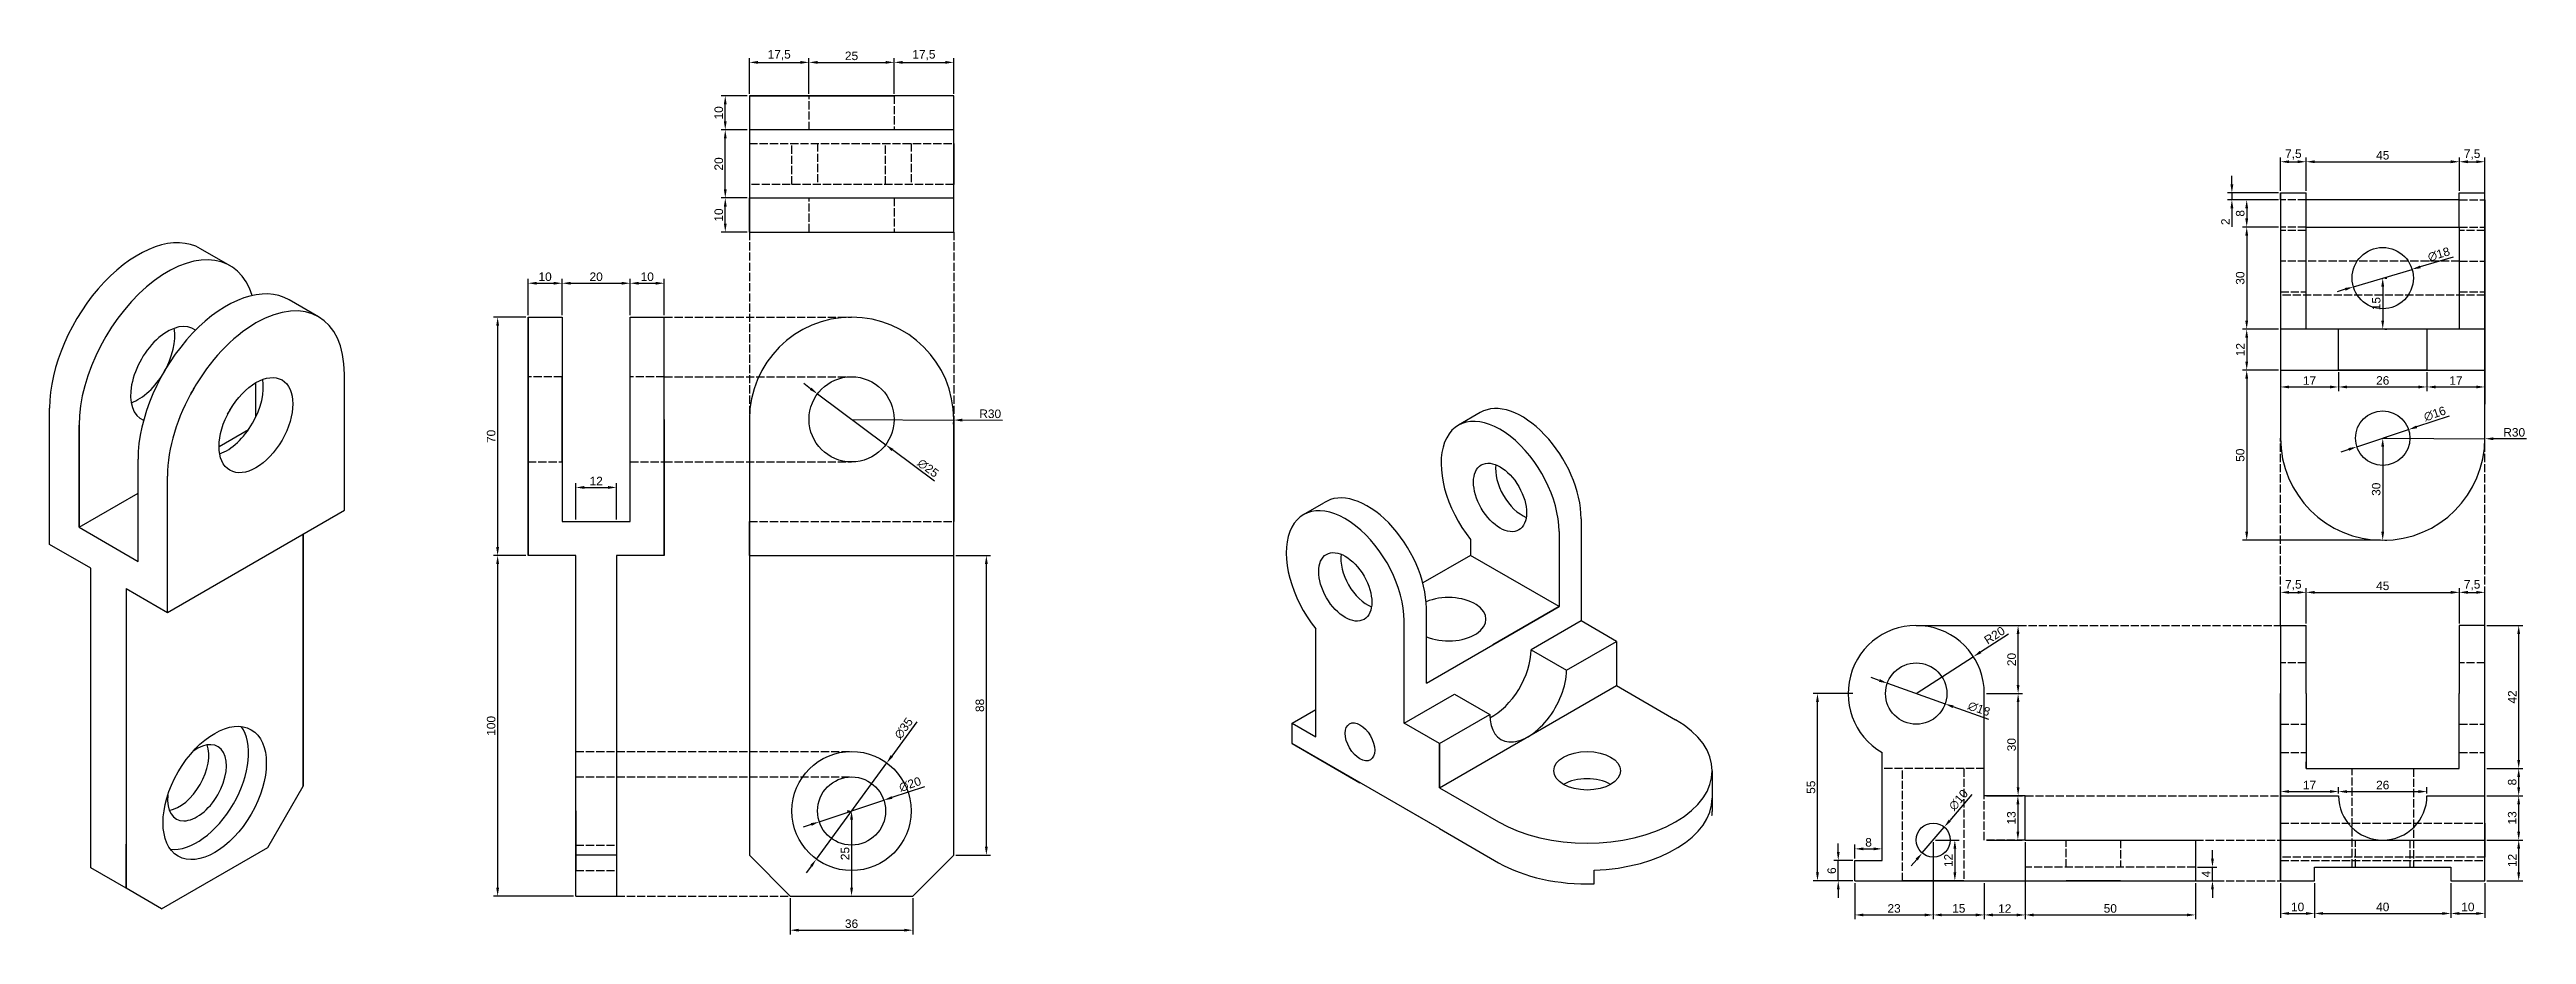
# Model space of a CAD drawing. Header units: millimetres. Extents: x 2614 to 3341, y 1007 to 1267.
import ezdxf

# ---------------------------------------------------------------- set-up
doc = ezdxf.new("R2010")
doc.units = ezdxf.units.MM
doc.header["$LTSCALE"] = 0.2
doc.linetypes.add('ACAD_ISO02W100', pattern=[15, 12, -3])
doc.layers.add('Cotas', color=80, linetype='Continuous')
doc.styles.get("Standard").update_dxf_attribs({"font": 'arial.ttf'})
doc.dimstyles.new('ISO-25', dxfattribs={"dimtxt": 2.5, "dimasz": 2.5, "dimexe": 1.25, "dimexo": 0.625, "dimtad": 1, "dimtxsty": 'Standard', "dimcen": 2.5, "dimadec": 0, "dimazin": 0, "dimtfac": 1, "dimtmove": 0, "dimatfit": 3, "dimfxl": 1, "dimarcsym": 0})

msp = doc.modelspace()

# ---------------------------------------------------------------- blocks, each defined once
blk = doc.blocks.new('*D1')
at = {"layer": 'Cotas', "color": 0, "lineweight": -2, "transparency": 16777216}
for p, q in [((2819.42, 1253.85), (2819.42, 1264.29)), ((2821.92, 1263.04), (2834.42, 1263.04)), ((2836.92, 1253.85), (2836.92, 1264.29))]:
    blk.add_line(p, q, dxfattribs=at)
at = {"layer": 'Cotas', "color": 0, "transparency": 16777216}
for points in [[(2821.92, 1263.46), (2821.92, 1262.62), (2819.42, 1263.04)], [(2834.42, 1263.46), (2834.42, 1262.62), (2836.92, 1263.04)]]:
    blk.add_solid(points, dxfattribs=at)
at = {"layer": 'Defpoints', "color": 0, "transparency": 16777216}
for p in [(2836.92, 1263.04), (2819.42, 1253.22), (2836.92, 1253.22)]:
    blk.add_point(p, dxfattribs=at)
at = {"layer": 'Cotas', "color": 0, "transparency": 16777216, "insert": (2828.17, 1265.17), "char_height": 2.5, "attachment_point": 5}
blk.add_mtext('17,5', dxfattribs=at)
blk = doc.blocks.new('*D2')
at = {"layer": 'Cotas', "color": 0, "lineweight": -2, "transparency": 16777216}
for p, q in [((2836.92, 1253.85), (2836.92, 1264.29)), ((2839.42, 1263.04), (2859.42, 1263.04)), ((2861.92, 1253.85), (2861.92, 1264.29))]:
    blk.add_line(p, q, dxfattribs=at)
at = {"layer": 'Cotas', "color": 0, "transparency": 16777216}
for points in [[(2839.42, 1263.46), (2839.42, 1262.62), (2836.92, 1263.04)], [(2859.42, 1263.46), (2859.42, 1262.62), (2861.92, 1263.04)]]:
    blk.add_solid(points, dxfattribs=at)
at = {"layer": 'Defpoints', "color": 0, "transparency": 16777216}
for p in [(2861.92, 1263.04), (2836.92, 1253.22), (2861.92, 1253.22)]:
    blk.add_point(p, dxfattribs=at)
at = {"layer": 'Cotas', "color": 0, "transparency": 16777216, "insert": (2849.42, 1264.94), "char_height": 2.5, "attachment_point": 5}
blk.add_mtext('25', dxfattribs=at)
blk = doc.blocks.new('*D3')
at = {"layer": 'Cotas', "color": 0, "lineweight": -2, "transparency": 16777216}
for p, q in [((2861.92, 1253.85), (2861.92, 1264.29)), ((2864.42, 1263.04), (2876.92, 1263.04)), ((2879.42, 1253.85), (2879.42, 1264.29))]:
    blk.add_line(p, q, dxfattribs=at)
at = {"layer": 'Cotas', "color": 0, "transparency": 16777216}
for points in [[(2864.42, 1263.46), (2864.42, 1262.62), (2861.92, 1263.04)], [(2876.92, 1263.46), (2876.92, 1262.62), (2879.42, 1263.04)]]:
    blk.add_solid(points, dxfattribs=at)
at = {"layer": 'Defpoints', "color": 0, "transparency": 16777216}
for p in [(2879.42, 1263.04), (2861.92, 1253.22), (2879.42, 1253.22)]:
    blk.add_point(p, dxfattribs=at)
at = {"layer": 'Cotas', "color": 0, "transparency": 16777216, "insert": (2870.67, 1265.17), "char_height": 2.5, "attachment_point": 5}
blk.add_mtext('17,5', dxfattribs=at)
blk = doc.blocks.new('*D4')
at = {"layer": 'Cotas', "color": 0, "lineweight": -2, "transparency": 16777216}
for p, q in [((2818.8, 1223.22), (2811.08, 1223.22)), ((2812.33, 1215.72), (2812.33, 1220.72)), ((2818.8, 1213.22), (2811.08, 1213.22))]:
    blk.add_line(p, q, dxfattribs=at)
at = {"layer": 'Cotas', "color": 0, "transparency": 16777216}
for points in [[(2811.92, 1220.72), (2812.75, 1220.72), (2812.33, 1223.22)], [(2811.92, 1215.72), (2812.75, 1215.72), (2812.33, 1213.22)]]:
    blk.add_solid(points, dxfattribs=at)
at = {"layer": 'Defpoints', "color": 0, "transparency": 16777216}
for p in [(2812.33, 1223.22), (2819.42, 1223.22), (2819.42, 1213.22)]:
    blk.add_point(p, dxfattribs=at)
at = {"layer": 'Cotas', "color": 0, "transparency": 16777216, "insert": (2810.43, 1218.22), "char_height": 2.5, "attachment_point": 5, "rotation": 90}
blk.add_mtext('10', dxfattribs=at)
blk = doc.blocks.new('*D5')
at = {"layer": 'Cotas', "color": 0, "lineweight": -2, "transparency": 16777216}
for p, q in [((2818.8, 1243.22), (2811.08, 1243.22)), ((2812.33, 1225.72), (2812.33, 1240.72)), ((2818.8, 1223.22), (2811.08, 1223.22))]:
    blk.add_line(p, q, dxfattribs=at)
at = {"layer": 'Cotas', "color": 0, "transparency": 16777216}
for points in [[(2811.92, 1240.72), (2812.75, 1240.72), (2812.33, 1243.22)], [(2811.92, 1225.72), (2812.75, 1225.72), (2812.33, 1223.22)]]:
    blk.add_solid(points, dxfattribs=at)
at = {"layer": 'Defpoints', "color": 0, "transparency": 16777216}
for p in [(2812.33, 1243.22), (2819.42, 1243.22), (2819.42, 1223.22)]:
    blk.add_point(p, dxfattribs=at)
at = {"layer": 'Cotas', "color": 0, "transparency": 16777216, "insert": (2810.43, 1233.22), "char_height": 2.5, "attachment_point": 5, "rotation": 90}
blk.add_mtext('20', dxfattribs=at)
blk = doc.blocks.new('*D6')
at = {"layer": 'Cotas', "color": 0, "lineweight": -2, "transparency": 16777216}
for p, q in [((2818.8, 1253.22), (2811.08, 1253.22)), ((2812.33, 1245.72), (2812.33, 1250.72)), ((2818.8, 1243.22), (2811.08, 1243.22))]:
    blk.add_line(p, q, dxfattribs=at)
at = {"layer": 'Cotas', "color": 0, "transparency": 16777216}
for points in [[(2811.92, 1250.72), (2812.75, 1250.72), (2812.33, 1253.22)], [(2811.92, 1245.72), (2812.75, 1245.72), (2812.33, 1243.22)]]:
    blk.add_solid(points, dxfattribs=at)
at = {"layer": 'Defpoints', "color": 0, "transparency": 16777216}
for p in [(2812.33, 1253.22), (2819.42, 1253.22), (2819.42, 1243.22)]:
    blk.add_point(p, dxfattribs=at)
at = {"layer": 'Cotas', "color": 0, "transparency": 16777216, "insert": (2810.43, 1248.22), "char_height": 2.5, "attachment_point": 5, "rotation": 90}
blk.add_mtext('10', dxfattribs=at)
blk = doc.blocks.new('*D7')
at = {"layer": 'Cotas', "color": 0, "lineweight": -2, "transparency": 16777216}
for p, q in [((2753.8, 1188.22), (2744.23, 1188.22)), ((2745.48, 1185.72), (2745.48, 1120.72)), ((2753.8, 1118.22), (2744.23, 1118.22))]:
    blk.add_line(p, q, dxfattribs=at)
at = {"layer": 'Cotas', "color": 0, "transparency": 16777216}
for points in [[(2745.06, 1185.72), (2745.9, 1185.72), (2745.48, 1188.22)], [(2745.06, 1120.72), (2745.9, 1120.72), (2745.48, 1118.22)]]:
    blk.add_solid(points, dxfattribs=at)
at = {"layer": 'Defpoints', "color": 0, "transparency": 16777216}
for p in [(2754.42, 1188.22), (2745.48, 1118.22), (2754.42, 1118.22)]:
    blk.add_point(p, dxfattribs=at)
at = {"layer": 'Cotas', "color": 0, "transparency": 16777216, "insert": (2743.58, 1153.22), "char_height": 2.5, "attachment_point": 5, "rotation": 90}
blk.add_mtext('70', dxfattribs=at)
blk = doc.blocks.new('*D8')
at = {"layer": 'Cotas', "color": 0, "lineweight": -2, "transparency": 16777216}
for p, q in [((2753.8, 1118.22), (2744.23, 1118.22)), ((2745.48, 1115.72), (2745.48, 1020.72)), ((2767.8, 1018.22), (2744.23, 1018.22))]:
    blk.add_line(p, q, dxfattribs=at)
at = {"layer": 'Cotas', "color": 0, "transparency": 16777216}
for points in [[(2745.06, 1115.72), (2745.9, 1115.72), (2745.48, 1118.22)], [(2745.06, 1020.72), (2745.9, 1020.72), (2745.48, 1018.22)]]:
    blk.add_solid(points, dxfattribs=at)
at = {"layer": 'Defpoints', "color": 0, "transparency": 16777216}
for p in [(2754.42, 1118.22), (2745.48, 1018.22), (2768.42, 1018.22)]:
    blk.add_point(p, dxfattribs=at)
at = {"layer": 'Cotas', "color": 0, "transparency": 16777216, "insert": (2743.58, 1068.22), "char_height": 2.5, "attachment_point": 5, "rotation": 90}
blk.add_mtext('100', dxfattribs=at)
blk = doc.blocks.new('*D9')
at = {"layer": 'Cotas', "color": 0, "lineweight": -2, "transparency": 16777216}
for p, q in [((2754.42, 1188.85), (2754.42, 1199.44)), ((2756.92, 1198.19), (2761.92, 1198.19)), ((2764.42, 1188.85), (2764.42, 1199.44))]:
    blk.add_line(p, q, dxfattribs=at)
at = {"layer": 'Cotas', "color": 0, "transparency": 16777216}
for points in [[(2756.92, 1198.6), (2756.92, 1197.77), (2754.42, 1198.19)], [(2761.92, 1198.6), (2761.92, 1197.77), (2764.42, 1198.19)]]:
    blk.add_solid(points, dxfattribs=at)
at = {"layer": 'Defpoints', "color": 0, "transparency": 16777216}
for p in [(2764.42, 1198.19), (2754.42, 1188.22), (2764.42, 1188.22)]:
    blk.add_point(p, dxfattribs=at)
at = {"layer": 'Cotas', "color": 0, "transparency": 16777216, "insert": (2759.42, 1200.09), "char_height": 2.5, "attachment_point": 5}
blk.add_mtext('10', dxfattribs=at)
blk = doc.blocks.new('*D10')
at = {"layer": 'Cotas', "color": 0, "lineweight": -2, "transparency": 16777216}
for p, q in [((2764.42, 1188.85), (2764.42, 1199.44)), ((2766.92, 1198.19), (2781.92, 1198.19)), ((2784.42, 1188.85), (2784.42, 1199.44))]:
    blk.add_line(p, q, dxfattribs=at)
at = {"layer": 'Cotas', "color": 0, "transparency": 16777216}
for points in [[(2766.92, 1198.6), (2766.92, 1197.77), (2764.42, 1198.19)], [(2781.92, 1198.6), (2781.92, 1197.77), (2784.42, 1198.19)]]:
    blk.add_solid(points, dxfattribs=at)
at = {"layer": 'Defpoints', "color": 0, "transparency": 16777216}
for p in [(2784.42, 1198.19), (2764.42, 1188.22), (2784.42, 1188.22)]:
    blk.add_point(p, dxfattribs=at)
at = {"layer": 'Cotas', "color": 0, "transparency": 16777216, "insert": (2774.42, 1200.09), "char_height": 2.5, "attachment_point": 5}
blk.add_mtext('20', dxfattribs=at)
blk = doc.blocks.new('*D11')
at = {"layer": 'Cotas', "color": 0, "lineweight": -2, "transparency": 16777216}
for p, q in [((2784.42, 1188.85), (2784.42, 1199.44)), ((2786.92, 1198.19), (2791.92, 1198.19)), ((2794.42, 1188.85), (2794.42, 1199.44))]:
    blk.add_line(p, q, dxfattribs=at)
at = {"layer": 'Cotas', "color": 0, "transparency": 16777216}
for points in [[(2786.92, 1198.6), (2786.92, 1197.77), (2784.42, 1198.19)], [(2791.92, 1198.6), (2791.92, 1197.77), (2794.42, 1198.19)]]:
    blk.add_solid(points, dxfattribs=at)
at = {"layer": 'Defpoints', "color": 0, "transparency": 16777216}
for p in [(2794.42, 1198.19), (2784.42, 1188.22), (2794.42, 1188.22)]:
    blk.add_point(p, dxfattribs=at)
at = {"layer": 'Cotas', "color": 0, "transparency": 16777216, "insert": (2789.42, 1200.09), "char_height": 2.5, "attachment_point": 5}
blk.add_mtext('10', dxfattribs=at)
blk = doc.blocks.new('*D12')
at = {"layer": 'Cotas', "color": 0, "lineweight": -2, "transparency": 16777216}
for p, q in [((2768.42, 1128.85), (2768.42, 1139.47)), ((2770.92, 1138.22), (2777.92, 1138.22)), ((2780.42, 1128.85), (2780.42, 1139.47))]:
    blk.add_line(p, q, dxfattribs=at)
at = {"layer": 'Cotas', "color": 0, "transparency": 16777216}
for points in [[(2770.92, 1138.64), (2770.92, 1137.8), (2768.42, 1138.22)], [(2777.92, 1138.64), (2777.92, 1137.8), (2780.42, 1138.22)]]:
    blk.add_solid(points, dxfattribs=at)
at = {"layer": 'Defpoints', "color": 0, "transparency": 16777216}
for p in [(2780.42, 1138.22), (2768.42, 1128.22), (2780.42, 1128.22)]:
    blk.add_point(p, dxfattribs=at)
at = {"layer": 'Cotas', "color": 0, "transparency": 16777216, "insert": (2774.42, 1140.1), "char_height": 2.5, "attachment_point": 5}
blk.add_mtext('12', dxfattribs=at)
blk = doc.blocks.new('*D13')
at = {"layer": 'Cotas', "color": 0, "lineweight": -2, "transparency": 16777216}
for p, q in [((2837.41, 1167.2), (2835.41, 1168.7)), ((2839.41, 1165.7), (2859.44, 1150.74)), ((2873.76, 1140.03), (2861.44, 1149.24))]:
    blk.add_line(p, q, dxfattribs=at)
at = {"layer": 'Cotas', "color": 0, "transparency": 16777216}
for points in [[(2837.66, 1167.54), (2837.16, 1166.87), (2839.41, 1165.7)], [(2861.69, 1149.57), (2861.19, 1148.91), (2859.44, 1150.74)]]:
    blk.add_solid(points, dxfattribs=at)
at = {"layer": 'Defpoints', "color": 0, "transparency": 16777216}
for p in [(2839.41, 1165.7), (2859.44, 1150.74)]:
    blk.add_point(p, dxfattribs=at)
at = {"layer": 'Cotas', "color": 0, "transparency": 16777216, "insert": (2871.9, 1143.88), "char_height": 2.5, "attachment_point": 5, "rotation": 323.22171}
blk.add_mtext('∅25', dxfattribs=at)
blk = doc.blocks.new('*D15')
at = {"layer": 'Cotas', "color": 0, "lineweight": -2, "transparency": 16777216}
for p, q in [((2870.8, 1050.36), (2861.28, 1047.18)), ((2839.94, 1040.05), (2858.91, 1046.39)), ((2837.57, 1039.26), (2835.2, 1038.47))]:
    blk.add_line(p, q, dxfattribs=at)
at = {"layer": 'Cotas', "color": 0, "transparency": 16777216}
for points in [[(2861.15, 1047.58), (2861.41, 1046.79), (2858.91, 1046.39)], [(2837.44, 1039.65), (2837.7, 1038.86), (2839.94, 1040.05)]]:
    blk.add_solid(points, dxfattribs=at)
at = {"layer": 'Defpoints', "color": 0, "transparency": 16777216}
for p in [(2858.91, 1046.39), (2839.94, 1040.05)]:
    blk.add_point(p, dxfattribs=at)
at = {"layer": 'Cotas', "color": 0, "transparency": 16777216, "insert": (2866.6, 1051.04), "char_height": 2.5, "attachment_point": 5, "rotation": 18.47625}
blk.add_mtext('∅20', dxfattribs=at)
blk = doc.blocks.new('*D16')
at = {"layer": 'Cotas', "color": 0, "lineweight": -2, "transparency": 16777216}
for p, q in [((2868.57, 1069.38), (2861.24, 1059.36)), ((2839.09, 1029.1), (2859.76, 1057.34)), ((2837.61, 1027.08), (2836.14, 1025.06))]:
    blk.add_line(p, q, dxfattribs=at)
at = {"layer": 'Cotas', "color": 0, "transparency": 16777216}
for points in [[(2860.9, 1059.61), (2861.57, 1059.11), (2859.76, 1057.34)], [(2837.28, 1027.33), (2837.95, 1026.84), (2839.09, 1029.1)]]:
    blk.add_solid(points, dxfattribs=at)
at = {"layer": 'Defpoints', "color": 0, "transparency": 16777216}
for p in [(2859.76, 1057.34), (2839.09, 1029.1)]:
    blk.add_point(p, dxfattribs=at)
at = {"layer": 'Cotas', "color": 0, "transparency": 16777216, "insert": (2864.74, 1067.49), "char_height": 2.5, "attachment_point": 5, "rotation": 53.80006}
blk.add_mtext('∅35', dxfattribs=at)
blk = doc.blocks.new('*D17')
at = {"layer": 'Cotas', "color": 0, "lineweight": -2, "transparency": 16777216}
for p, q in [((2849.42, 1158.22), (2879.42, 1158.01)), ((2893.73, 1157.91), (2881.92, 1157.99))]:
    blk.add_line(p, q, dxfattribs=at)
blk.add_arc((2849.42, 1158.22), 30, 357.20939, 358.80634, dxfattribs=at)
at = {"layer": 'Cotas', "color": 0, "transparency": 16777216}
blk.add_solid([(2881.93, 1158.41), (2881.92, 1157.58), (2879.42, 1158.01)], dxfattribs=at)
at = {"layer": 'Defpoints', "color": 0, "transparency": 16777216}
for p in [(2849.42, 1158.22), (2879.42, 1158.01)]:
    blk.add_point(p, dxfattribs=at)
at = {"layer": 'Cotas', "color": 0, "transparency": 16777216, "insert": (2890.14, 1159.84), "char_height": 2.5, "attachment_point": 5, "rotation": 359.59671}
blk.add_mtext('R30', dxfattribs=at)
blk = doc.blocks.new('*D18')
at = {"layer": 'Cotas', "color": 0, "lineweight": -2, "transparency": 16777216}
for p, q in [((3269.09, 1225.32), (3269.09, 1235.11)), ((3271.59, 1233.86), (3274.09, 1233.86)), ((3276.59, 1225.32), (3276.59, 1235.11))]:
    blk.add_line(p, q, dxfattribs=at)
at = {"layer": 'Cotas', "color": 0, "transparency": 16777216}
for points in [[(3271.59, 1234.28), (3271.59, 1233.44), (3269.09, 1233.86)], [(3274.09, 1234.28), (3274.09, 1233.44), (3276.59, 1233.86)]]:
    blk.add_solid(points, dxfattribs=at)
at = {"layer": 'Defpoints', "color": 0, "transparency": 16777216}
for p in [(3276.59, 1233.86), (3269.09, 1224.7), (3276.59, 1224.7)]:
    blk.add_point(p, dxfattribs=at)
at = {"layer": 'Cotas', "color": 0, "transparency": 16777216, "insert": (3272.84, 1235.98), "char_height": 2.5, "attachment_point": 5}
blk.add_mtext('7,5', dxfattribs=at)
blk = doc.blocks.new('*D19')
at = {"layer": 'Cotas', "color": 0, "lineweight": -2, "transparency": 16777216}
for p, q in [((3276.59, 1225.32), (3276.59, 1235.11)), ((3279.09, 1233.86), (3319.09, 1233.86)), ((3321.59, 1225.32), (3321.59, 1235.11))]:
    blk.add_line(p, q, dxfattribs=at)
at = {"layer": 'Cotas', "color": 0, "transparency": 16777216}
for points in [[(3279.09, 1234.28), (3279.09, 1233.44), (3276.59, 1233.86)], [(3319.09, 1234.28), (3319.09, 1233.44), (3321.59, 1233.86)]]:
    blk.add_solid(points, dxfattribs=at)
at = {"layer": 'Defpoints', "color": 0, "transparency": 16777216}
for p in [(3321.59, 1233.86), (3276.59, 1224.7), (3321.59, 1224.7)]:
    blk.add_point(p, dxfattribs=at)
at = {"layer": 'Cotas', "color": 0, "transparency": 16777216, "insert": (3299.09, 1235.75), "char_height": 2.5, "attachment_point": 5}
blk.add_mtext('45', dxfattribs=at)
blk = doc.blocks.new('*D20')
at = {"layer": 'Cotas', "color": 0, "lineweight": -2, "transparency": 16777216}
for p, q in [((3321.59, 1225.32), (3321.59, 1235.11)), ((3324.09, 1233.86), (3326.59, 1233.86)), ((3329.09, 1223.32), (3329.09, 1235.11))]:
    blk.add_line(p, q, dxfattribs=at)
at = {"layer": 'Cotas', "color": 0, "transparency": 16777216}
for points in [[(3324.09, 1234.28), (3324.09, 1233.44), (3321.59, 1233.86)], [(3326.59, 1234.28), (3326.59, 1233.44), (3329.09, 1233.86)]]:
    blk.add_solid(points, dxfattribs=at)
at = {"layer": 'Defpoints', "color": 0, "transparency": 16777216}
for p in [(3329.09, 1233.86), (3321.59, 1224.7), (3329.09, 1222.7)]:
    blk.add_point(p, dxfattribs=at)
at = {"layer": 'Cotas', "color": 0, "transparency": 16777216, "insert": (3325.34, 1235.98), "char_height": 2.5, "attachment_point": 5}
blk.add_mtext('7,5', dxfattribs=at)
blk = doc.blocks.new('*D21')
at = {"layer": 'Cotas', "color": 0, "lineweight": -2, "transparency": 16777216}
for p, q in [((3318.59, 1159.17), (3309.05, 1156)), ((3289.12, 1149.39), (3286.75, 1148.6)), ((3291.49, 1150.18), (3306.68, 1155.22))]:
    blk.add_line(p, q, dxfattribs=at)
at = {"layer": 'Cotas', "color": 0, "transparency": 16777216}
for points in [[(3288.99, 1149.79), (3289.25, 1149), (3291.49, 1150.18)], [(3308.92, 1156.4), (3309.18, 1155.61), (3306.68, 1155.22)]]:
    blk.add_solid(points, dxfattribs=at)
at = {"layer": 'Defpoints', "color": 0, "transparency": 16777216}
for p in [(3291.49, 1150.18), (3306.68, 1155.22)]:
    blk.add_point(p, dxfattribs=at)
at = {"layer": 'Cotas', "color": 0, "transparency": 16777216, "insert": (3314.39, 1159.85), "char_height": 2.5, "attachment_point": 5, "rotation": 18.35096}
blk.add_mtext('∅16', dxfattribs=at)
blk = doc.blocks.new('*D22')
at = {"layer": 'Cotas', "color": 0, "lineweight": -2, "transparency": 16777216}
for p, q in [((3290.46, 1197.12), (3307.71, 1202.27)), ((3319.74, 1205.86), (3310.11, 1202.99)), ((3288.07, 1196.41), (3285.67, 1195.69))]:
    blk.add_line(p, q, dxfattribs=at)
at = {"layer": 'Cotas', "color": 0, "transparency": 16777216}
for points in [[(3309.99, 1203.39), (3310.22, 1202.59), (3307.71, 1202.27)], [(3287.95, 1196.81), (3288.19, 1196.01), (3290.46, 1197.12)]]:
    blk.add_solid(points, dxfattribs=at)
at = {"layer": 'Defpoints', "color": 0, "transparency": 16777216}
for p in [(3307.71, 1202.27), (3290.46, 1197.12)]:
    blk.add_point(p, dxfattribs=at)
at = {"layer": 'Cotas', "color": 0, "transparency": 16777216, "insert": (3315.56, 1206.67), "char_height": 2.5, "attachment_point": 5, "rotation": 16.62144}
blk.add_mtext('∅18', dxfattribs=at)
blk = doc.blocks.new('*D23')
at = {"layer": 'Cotas', "color": 0, "lineweight": -2, "transparency": 16777216}
for p, q in [((3299.09, 1152.7), (3329.09, 1152.54)), ((3341.3, 1152.47), (3331.59, 1152.52))]:
    blk.add_line(p, q, dxfattribs=at)
at = {"layer": 'Cotas', "color": 0, "transparency": 16777216}
blk.add_solid([(3331.59, 1152.94), (3331.58, 1152.11), (3329.09, 1152.54)], dxfattribs=at)
at = {"layer": 'Defpoints', "color": 0, "transparency": 16777216}
for p in [(3299.09, 1152.7), (3329.09, 1152.54)]:
    blk.add_point(p, dxfattribs=at)
at = {"layer": 'Cotas', "color": 0, "transparency": 16777216, "insert": (3337.7, 1154.39), "char_height": 2.5, "attachment_point": 5, "rotation": 359.69089}
blk.add_mtext('R30', dxfattribs=at)
blk = doc.blocks.new('*D24')
at = {"layer": 'Cotas', "color": 0, "lineweight": -2, "transparency": 16777216}
for p, q in [((3254.79, 1227.2), (3254.79, 1229.7)), ((3268.46, 1224.7), (3253.54, 1224.7)), ((3268.46, 1222.7), (3253.54, 1222.7)), ((3254.79, 1224.7), (3254.79, 1222.7)), ((3254.79, 1220.2), (3254.79, 1214.79))]:
    blk.add_line(p, q, dxfattribs=at)
at = {"layer": 'Cotas', "color": 0, "transparency": 16777216}
for points in [[(3254.37, 1227.2), (3255.21, 1227.2), (3254.79, 1224.7)], [(3254.37, 1220.2), (3255.21, 1220.2), (3254.79, 1222.7)]]:
    blk.add_solid(points, dxfattribs=at)
at = {"layer": 'Defpoints', "color": 0, "transparency": 16777216}
for p in [(3254.79, 1222.7), (3269.09, 1224.7), (3269.09, 1222.7)]:
    blk.add_point(p, dxfattribs=at)
at = {"layer": 'Cotas', "color": 0, "transparency": 16777216, "insert": (3252.91, 1216.24), "char_height": 2.5, "attachment_point": 5, "rotation": 90}
blk.add_mtext('2', dxfattribs=at)
blk = doc.blocks.new('*D25')
at = {"layer": 'Cotas', "color": 0, "lineweight": -2, "transparency": 16777216}
for p, q in [((3268.46, 1222.7), (3257.89, 1222.7)), ((3259.14, 1220.2), (3259.14, 1217.2)), ((3268.46, 1214.7), (3257.89, 1214.7))]:
    blk.add_line(p, q, dxfattribs=at)
at = {"layer": 'Cotas', "color": 0, "transparency": 16777216}
for points in [[(3258.73, 1220.2), (3259.56, 1220.2), (3259.14, 1222.7)], [(3258.73, 1217.2), (3259.56, 1217.2), (3259.14, 1214.7)]]:
    blk.add_solid(points, dxfattribs=at)
at = {"layer": 'Defpoints', "color": 0, "transparency": 16777216}
for p in [(3269.09, 1222.7), (3259.14, 1214.7), (3269.09, 1214.7)]:
    blk.add_point(p, dxfattribs=at)
at = {"layer": 'Cotas', "color": 0, "transparency": 16777216, "insert": (3257.24, 1218.7), "char_height": 2.5, "attachment_point": 5, "rotation": 90}
blk.add_mtext('8', dxfattribs=at)
blk = doc.blocks.new('*D26')
at = {"layer": 'Cotas', "color": 0, "lineweight": -2, "transparency": 16777216}
for p, q in [((3268.46, 1214.7), (3257.89, 1214.7)), ((3259.14, 1212.2), (3259.14, 1187.2)), ((3268.46, 1184.7), (3257.89, 1184.7))]:
    blk.add_line(p, q, dxfattribs=at)
at = {"layer": 'Cotas', "color": 0, "transparency": 16777216}
for points in [[(3258.73, 1212.2), (3259.56, 1212.2), (3259.14, 1214.7)], [(3258.73, 1187.2), (3259.56, 1187.2), (3259.14, 1184.7)]]:
    blk.add_solid(points, dxfattribs=at)
at = {"layer": 'Defpoints', "color": 0, "transparency": 16777216}
for p in [(3269.09, 1214.7), (3259.14, 1184.7), (3269.09, 1184.7)]:
    blk.add_point(p, dxfattribs=at)
at = {"layer": 'Cotas', "color": 0, "transparency": 16777216, "insert": (3257.24, 1199.7), "char_height": 2.5, "attachment_point": 5, "rotation": 90}
blk.add_mtext('30', dxfattribs=at)
blk = doc.blocks.new('*D27')
at = {"layer": 'Cotas', "color": 0, "lineweight": -2, "transparency": 16777216}
for p, q in [((3268.46, 1184.7), (3257.89, 1184.7)), ((3259.14, 1182.2), (3259.14, 1175.2)), ((3268.46, 1172.7), (3257.89, 1172.7))]:
    blk.add_line(p, q, dxfattribs=at)
at = {"layer": 'Cotas', "color": 0, "transparency": 16777216}
for points in [[(3258.73, 1182.2), (3259.56, 1182.2), (3259.14, 1184.7)], [(3258.73, 1175.2), (3259.56, 1175.2), (3259.14, 1172.7)]]:
    blk.add_solid(points, dxfattribs=at)
at = {"layer": 'Defpoints', "color": 0, "transparency": 16777216}
for p in [(3269.09, 1184.7), (3259.14, 1172.7), (3269.09, 1172.7)]:
    blk.add_point(p, dxfattribs=at)
at = {"layer": 'Cotas', "color": 0, "transparency": 16777216, "insert": (3257.26, 1178.7), "char_height": 2.5, "attachment_point": 5, "rotation": 90}
blk.add_mtext('12', dxfattribs=at)
blk = doc.blocks.new('*D28')
at = {"layer": 'Cotas', "color": 0, "lineweight": -2, "transparency": 16777216}
for p, q in [((3268.46, 1172.7), (3257.89, 1172.7)), ((3259.14, 1170.2), (3259.14, 1125.2)), ((3298.46, 1122.7), (3257.89, 1122.7))]:
    blk.add_line(p, q, dxfattribs=at)
at = {"layer": 'Cotas', "color": 0, "transparency": 16777216}
for points in [[(3258.73, 1170.2), (3259.56, 1170.2), (3259.14, 1172.7)], [(3258.73, 1125.2), (3259.56, 1125.2), (3259.14, 1122.7)]]:
    blk.add_solid(points, dxfattribs=at)
at = {"layer": 'Defpoints', "color": 0, "transparency": 16777216}
for p in [(3269.09, 1172.7), (3259.14, 1122.7), (3299.09, 1122.7)]:
    blk.add_point(p, dxfattribs=at)
at = {"layer": 'Cotas', "color": 0, "transparency": 16777216, "insert": (3257.24, 1147.7), "char_height": 2.5, "attachment_point": 5, "rotation": 90}
blk.add_mtext('50', dxfattribs=at)
blk = doc.blocks.new('*D29')
at = {"layer": 'Cotas', "color": 0, "lineweight": -2, "transparency": 16777216}
for p, q in [((3269.09, 1172.07), (3269.09, 1166.48)), ((3286.09, 1172.07), (3286.09, 1166.48)), ((3271.59, 1167.73), (3283.59, 1167.73))]:
    blk.add_line(p, q, dxfattribs=at)
at = {"layer": 'Cotas', "color": 0, "transparency": 16777216}
for points in [[(3271.59, 1168.14), (3271.59, 1167.31), (3269.09, 1167.73)], [(3283.59, 1168.14), (3283.59, 1167.31), (3286.09, 1167.73)]]:
    blk.add_solid(points, dxfattribs=at)
at = {"layer": 'Defpoints', "color": 0, "transparency": 16777216}
for p in [(3269.09, 1172.7), (3286.09, 1172.7), (3286.09, 1167.73)]:
    blk.add_point(p, dxfattribs=at)
at = {"layer": 'Cotas', "color": 0, "transparency": 16777216, "insert": (3277.59, 1169.61), "char_height": 2.5, "attachment_point": 5}
blk.add_mtext('17', dxfattribs=at)
blk = doc.blocks.new('*D30')
at = {"layer": 'Cotas', "color": 0, "lineweight": -2, "transparency": 16777216}
for p, q in [((3286.09, 1172.07), (3286.09, 1166.48)), ((3312.09, 1172.07), (3312.09, 1166.48)), ((3288.59, 1167.73), (3309.59, 1167.73))]:
    blk.add_line(p, q, dxfattribs=at)
at = {"layer": 'Cotas', "color": 0, "transparency": 16777216}
for points in [[(3288.59, 1168.14), (3288.59, 1167.31), (3286.09, 1167.73)], [(3309.59, 1168.14), (3309.59, 1167.31), (3312.09, 1167.73)]]:
    blk.add_solid(points, dxfattribs=at)
at = {"layer": 'Defpoints', "color": 0, "transparency": 16777216}
for p in [(3286.09, 1172.7), (3312.09, 1172.7), (3312.09, 1167.73)]:
    blk.add_point(p, dxfattribs=at)
at = {"layer": 'Cotas', "color": 0, "transparency": 16777216, "insert": (3299.09, 1169.63), "char_height": 2.5, "attachment_point": 5}
blk.add_mtext('26', dxfattribs=at)
blk = doc.blocks.new('*D31')
at = {"layer": 'Cotas', "color": 0, "lineweight": -2, "transparency": 16777216}
for p, q in [((3312.09, 1172.07), (3312.09, 1166.48)), ((3329.09, 1172.07), (3329.09, 1166.48)), ((3314.59, 1167.73), (3326.59, 1167.73))]:
    blk.add_line(p, q, dxfattribs=at)
at = {"layer": 'Cotas', "color": 0, "transparency": 16777216}
for points in [[(3314.59, 1168.14), (3314.59, 1167.31), (3312.09, 1167.73)], [(3326.59, 1168.14), (3326.59, 1167.31), (3329.09, 1167.73)]]:
    blk.add_solid(points, dxfattribs=at)
at = {"layer": 'Defpoints', "color": 0, "transparency": 16777216}
for p in [(3312.09, 1172.7), (3329.09, 1172.7), (3329.09, 1167.73)]:
    blk.add_point(p, dxfattribs=at)
at = {"layer": 'Cotas', "color": 0, "transparency": 16777216, "insert": (3320.59, 1169.61), "char_height": 2.5, "attachment_point": 5}
blk.add_mtext('17', dxfattribs=at)
blk = doc.blocks.new('*D32')
at = {"layer": 'Cotas', "color": 0, "lineweight": -2, "transparency": 16777216}
for p, q in [((3151.25, 1081.56), (3148.9, 1082.4)), ((3153.61, 1080.72), (3170.56, 1074.68)), ((3183.42, 1070.09), (3172.92, 1073.84))]:
    blk.add_line(p, q, dxfattribs=at)
at = {"layer": 'Cotas', "color": 0, "transparency": 16777216}
for points in [[(3151.39, 1081.95), (3151.11, 1081.17), (3153.61, 1080.72)], [(3173.06, 1074.23), (3172.78, 1073.44), (3170.56, 1074.68)]]:
    blk.add_solid(points, dxfattribs=at)
at = {"layer": 'Defpoints', "color": 0, "transparency": 16777216}
for p in [(3153.61, 1080.72), (3170.56, 1074.68)]:
    blk.add_point(p, dxfattribs=at)
at = {"layer": 'Cotas', "color": 0, "transparency": 16777216, "insert": (3180.53, 1073.22), "char_height": 2.5, "attachment_point": 5, "rotation": 340.38275}
blk.add_mtext('∅18', dxfattribs=at)
blk = doc.blocks.new('*D33')
at = {"layer": 'Cotas', "color": 0, "lineweight": -2, "transparency": 16777216}
for p, q in [((3189.16, 1095.16), (3180.99, 1089.9)), ((3162.09, 1077.7), (3178.89, 1088.54))]:
    blk.add_line(p, q, dxfattribs=at)
at = {"layer": 'Cotas', "color": 0, "transparency": 16777216}
blk.add_solid([(3180.77, 1090.25), (3181.22, 1089.55), (3178.89, 1088.54)], dxfattribs=at)
at = {"layer": 'Defpoints', "color": 0, "transparency": 16777216}
for p in [(3178.89, 1088.54), (3162.09, 1077.7)]:
    blk.add_point(p, dxfattribs=at)
at = {"layer": 'Cotas', "color": 0, "transparency": 16777216, "insert": (3185.09, 1094.8), "char_height": 2.5, "attachment_point": 5, "rotation": 32.82939}
blk.add_mtext('R20', dxfattribs=at)
blk = doc.blocks.new('*D34')
at = {"layer": 'Cotas', "color": 0, "lineweight": -2, "transparency": 16777216}
for p, q in [((3178.44, 1048.07), (3171.94, 1040.41)), ((3163.85, 1030.89), (3170.32, 1038.51)), ((3162.23, 1028.98), (3160.61, 1027.08))]:
    blk.add_line(p, q, dxfattribs=at)
at = {"layer": 'Cotas', "color": 0, "transparency": 16777216}
for points in [[(3171.62, 1040.68), (3172.26, 1040.14), (3170.32, 1038.51)], [(3161.91, 1029.25), (3162.55, 1028.71), (3163.85, 1030.89)]]:
    blk.add_solid(points, dxfattribs=at)
at = {"layer": 'Defpoints', "color": 0, "transparency": 16777216}
for p in [(3170.32, 1038.51), (3163.85, 1030.89)]:
    blk.add_point(p, dxfattribs=at)
at = {"layer": 'Cotas', "color": 0, "transparency": 16777216, "insert": (3174.5, 1046.47), "char_height": 2.5, "attachment_point": 5, "rotation": 49.65673}
blk.add_mtext('∅10', dxfattribs=at)
blk = doc.blocks.new('*D39')
at = {"layer": 'Cotas', "color": 0, "lineweight": -2, "transparency": 16777216}
for p, q in [((3182.71, 1077.7), (3193.26, 1077.7)), ((3192.01, 1050.2), (3192.01, 1075.2)), ((3182.71, 1047.7), (3193.26, 1047.7))]:
    blk.add_line(p, q, dxfattribs=at)
at = {"layer": 'Cotas', "color": 0, "transparency": 16777216}
for points in [[(3191.59, 1075.2), (3192.42, 1075.2), (3192.01, 1077.7)], [(3191.59, 1050.2), (3192.42, 1050.2), (3192.01, 1047.7)]]:
    blk.add_solid(points, dxfattribs=at)
at = {"layer": 'Defpoints', "color": 0, "transparency": 16777216}
for p in [(3182.09, 1077.7), (3192.01, 1077.7), (3182.09, 1047.7)]:
    blk.add_point(p, dxfattribs=at)
at = {"layer": 'Cotas', "color": 0, "transparency": 16777216, "insert": (3190.1, 1062.7), "char_height": 2.5, "attachment_point": 5, "rotation": 90}
blk.add_mtext('30', dxfattribs=at)
blk = doc.blocks.new('*D40')
at = {"layer": 'Cotas', "color": 0, "lineweight": -2, "transparency": 16777216}
for p, q in [((3162.71, 1097.7), (3193.26, 1097.7)), ((3192.01, 1080.2), (3192.01, 1095.2)), ((3182.71, 1077.7), (3193.26, 1077.7))]:
    blk.add_line(p, q, dxfattribs=at)
at = {"layer": 'Cotas', "color": 0, "transparency": 16777216}
for points in [[(3191.59, 1095.2), (3192.42, 1095.2), (3192.01, 1097.7)], [(3191.59, 1080.2), (3192.42, 1080.2), (3192.01, 1077.7)]]:
    blk.add_solid(points, dxfattribs=at)
at = {"layer": 'Defpoints', "color": 0, "transparency": 16777216}
for p in [(3162.09, 1097.7), (3192.01, 1097.7), (3182.09, 1077.7)]:
    blk.add_point(p, dxfattribs=at)
at = {"layer": 'Cotas', "color": 0, "transparency": 16777216, "insert": (3190.11, 1087.7), "char_height": 2.5, "attachment_point": 5, "rotation": 90}
blk.add_mtext('20', dxfattribs=at)
blk = doc.blocks.new('*D41')
at = {"layer": 'Cotas', "color": 0, "lineweight": -2, "transparency": 16777216}
for p, q in [((3144.09, 1022.07), (3144.09, 1011.45)), ((3167.09, 1022.07), (3167.09, 1011.45)), ((3146.59, 1012.7), (3164.59, 1012.7))]:
    blk.add_line(p, q, dxfattribs=at)
at = {"layer": 'Cotas', "color": 0, "transparency": 16777216}
for points in [[(3146.59, 1013.11), (3146.59, 1012.28), (3144.09, 1012.7)], [(3164.59, 1013.11), (3164.59, 1012.28), (3167.09, 1012.7)]]:
    blk.add_solid(points, dxfattribs=at)
at = {"layer": 'Defpoints', "color": 0, "transparency": 16777216}
for p in [(3144.09, 1022.7), (3167.09, 1022.7), (3167.09, 1012.7)]:
    blk.add_point(p, dxfattribs=at)
at = {"layer": 'Cotas', "color": 0, "transparency": 16777216, "insert": (3155.59, 1014.6), "char_height": 2.5, "attachment_point": 5}
blk.add_mtext('23', dxfattribs=at)
blk = doc.blocks.new('*D42')
at = {"layer": 'Cotas', "color": 0, "lineweight": -2, "transparency": 16777216}
for p, q in [((3167.09, 1034.07), (3167.09, 1011.45)), ((3182.09, 1022.07), (3182.09, 1011.45)), ((3169.59, 1012.7), (3179.59, 1012.7))]:
    blk.add_line(p, q, dxfattribs=at)
at = {"layer": 'Cotas', "color": 0, "transparency": 16777216}
for points in [[(3169.59, 1013.11), (3169.59, 1012.28), (3167.09, 1012.7)], [(3179.59, 1013.11), (3179.59, 1012.28), (3182.09, 1012.7)]]:
    blk.add_solid(points, dxfattribs=at)
at = {"layer": 'Defpoints', "color": 0, "transparency": 16777216}
for p in [(3167.09, 1034.7), (3182.09, 1022.7), (3182.09, 1012.7)]:
    blk.add_point(p, dxfattribs=at)
at = {"layer": 'Cotas', "color": 0, "transparency": 16777216, "insert": (3174.59, 1014.6), "char_height": 2.5, "attachment_point": 5}
blk.add_mtext('15', dxfattribs=at)
blk = doc.blocks.new('*D43')
at = {"layer": 'Cotas', "color": 0, "lineweight": -2, "transparency": 16777216}
for p, q in [((3182.09, 1022.07), (3182.09, 1011.45)), ((3194.09, 1022.07), (3194.09, 1011.45)), ((3184.59, 1012.7), (3191.59, 1012.7))]:
    blk.add_line(p, q, dxfattribs=at)
at = {"layer": 'Cotas', "color": 0, "transparency": 16777216}
for points in [[(3184.59, 1013.11), (3184.59, 1012.28), (3182.09, 1012.7)], [(3191.59, 1013.11), (3191.59, 1012.28), (3194.09, 1012.7)]]:
    blk.add_solid(points, dxfattribs=at)
at = {"layer": 'Defpoints', "color": 0, "transparency": 16777216}
for p in [(3182.09, 1022.7), (3194.09, 1022.7), (3194.09, 1012.7)]:
    blk.add_point(p, dxfattribs=at)
at = {"layer": 'Cotas', "color": 0, "transparency": 16777216, "insert": (3188.09, 1014.58), "char_height": 2.5, "attachment_point": 5}
blk.add_mtext('12', dxfattribs=at)
blk = doc.blocks.new('*D44')
at = {"layer": 'Cotas', "color": 0, "lineweight": -2, "transparency": 16777216}
for p, q in [((3194.09, 1034.07), (3194.09, 1011.45)), ((3244.09, 1022.07), (3244.09, 1011.45)), ((3196.59, 1012.7), (3241.59, 1012.7))]:
    blk.add_line(p, q, dxfattribs=at)
at = {"layer": 'Cotas', "color": 0, "transparency": 16777216}
for points in [[(3196.59, 1013.11), (3196.59, 1012.28), (3194.09, 1012.7)], [(3241.59, 1013.11), (3241.59, 1012.28), (3244.09, 1012.7)]]:
    blk.add_solid(points, dxfattribs=at)
at = {"layer": 'Defpoints', "color": 0, "transparency": 16777216}
for p in [(3194.09, 1034.7), (3244.09, 1022.7), (3244.09, 1012.7)]:
    blk.add_point(p, dxfattribs=at)
at = {"layer": 'Cotas', "color": 0, "transparency": 16777216, "insert": (3219.09, 1014.6), "char_height": 2.5, "attachment_point": 5}
blk.add_mtext('50', dxfattribs=at)
blk = doc.blocks.new('*D46')
at = {"layer": 'Cotas', "color": 0, "lineweight": -2, "transparency": 16777216}
for p, q in [((3269.09, 1022.07), (3269.09, 1011.88)), ((3279.09, 1022.07), (3279.09, 1011.88)), ((3271.59, 1013.13), (3276.59, 1013.13))]:
    blk.add_line(p, q, dxfattribs=at)
at = {"layer": 'Cotas', "color": 0, "transparency": 16777216}
for points in [[(3271.59, 1013.55), (3271.59, 1012.72), (3269.09, 1013.13)], [(3276.59, 1013.55), (3276.59, 1012.72), (3279.09, 1013.13)]]:
    blk.add_solid(points, dxfattribs=at)
at = {"layer": 'Defpoints', "color": 0, "transparency": 16777216}
for p in [(3269.09, 1022.7), (3279.09, 1022.7), (3279.09, 1013.13)]:
    blk.add_point(p, dxfattribs=at)
at = {"layer": 'Cotas', "color": 0, "transparency": 16777216, "insert": (3274.09, 1015.04), "char_height": 2.5, "attachment_point": 5}
blk.add_mtext('10', dxfattribs=at)
blk = doc.blocks.new('*D47')
at = {"layer": 'Cotas', "color": 0, "lineweight": -2, "transparency": 16777216}
for p, q in [((3279.09, 1022.07), (3279.09, 1011.88)), ((3319.09, 1022.07), (3319.09, 1011.88)), ((3281.59, 1013.13), (3316.59, 1013.13))]:
    blk.add_line(p, q, dxfattribs=at)
at = {"layer": 'Cotas', "color": 0, "transparency": 16777216}
for points in [[(3281.59, 1013.55), (3281.59, 1012.72), (3279.09, 1013.13)], [(3316.59, 1013.55), (3316.59, 1012.72), (3319.09, 1013.13)]]:
    blk.add_solid(points, dxfattribs=at)
at = {"layer": 'Defpoints', "color": 0, "transparency": 16777216}
for p in [(3279.09, 1022.7), (3319.09, 1022.7), (3319.09, 1013.13)]:
    blk.add_point(p, dxfattribs=at)
at = {"layer": 'Cotas', "color": 0, "transparency": 16777216, "insert": (3299.09, 1015.04), "char_height": 2.5, "attachment_point": 5}
blk.add_mtext('40', dxfattribs=at)
blk = doc.blocks.new('*D48')
at = {"layer": 'Cotas', "color": 0, "lineweight": -2, "transparency": 16777216}
for p, q in [((3319.09, 1022.07), (3319.09, 1011.88)), ((3329.09, 1022.07), (3329.09, 1011.88)), ((3321.59, 1013.13), (3326.59, 1013.13))]:
    blk.add_line(p, q, dxfattribs=at)
at = {"layer": 'Cotas', "color": 0, "transparency": 16777216}
for points in [[(3321.59, 1013.55), (3321.59, 1012.72), (3319.09, 1013.13)], [(3326.59, 1013.55), (3326.59, 1012.72), (3329.09, 1013.13)]]:
    blk.add_solid(points, dxfattribs=at)
at = {"layer": 'Defpoints', "color": 0, "transparency": 16777216}
for p in [(3319.09, 1022.7), (3329.09, 1022.7), (3329.09, 1013.13)]:
    blk.add_point(p, dxfattribs=at)
at = {"layer": 'Cotas', "color": 0, "transparency": 16777216, "insert": (3324.09, 1015.04), "char_height": 2.5, "attachment_point": 5}
blk.add_mtext('10', dxfattribs=at)
blk = doc.blocks.new('*D49')
at = {"layer": 'Cotas', "color": 0, "lineweight": -2, "transparency": 16777216}
for p, q in [((3329.71, 1034.7), (3340.27, 1034.7)), ((3339.02, 1025.2), (3339.02, 1032.2)), ((3329.71, 1022.7), (3340.27, 1022.7))]:
    blk.add_line(p, q, dxfattribs=at)
at = {"layer": 'Cotas', "color": 0, "transparency": 16777216}
for points in [[(3338.6, 1032.2), (3339.44, 1032.2), (3339.02, 1034.7)], [(3338.6, 1025.2), (3339.44, 1025.2), (3339.02, 1022.7)]]:
    blk.add_solid(points, dxfattribs=at)
at = {"layer": 'Defpoints', "color": 0, "transparency": 16777216}
for p in [(3329.09, 1034.7), (3339.02, 1034.7), (3329.09, 1022.7)]:
    blk.add_point(p, dxfattribs=at)
at = {"layer": 'Cotas', "color": 0, "transparency": 16777216, "insert": (3337.14, 1028.7), "char_height": 2.5, "attachment_point": 5, "rotation": 90}
blk.add_mtext('12', dxfattribs=at)
blk = doc.blocks.new('*D50')
at = {"layer": 'Cotas', "color": 0, "lineweight": -2, "transparency": 16777216}
for p, q in [((3329.71, 1047.7), (3340.27, 1047.7)), ((3339.02, 1037.2), (3339.02, 1045.2)), ((3329.71, 1034.7), (3340.27, 1034.7))]:
    blk.add_line(p, q, dxfattribs=at)
at = {"layer": 'Cotas', "color": 0, "transparency": 16777216}
for points in [[(3338.6, 1045.2), (3339.44, 1045.2), (3339.02, 1047.7)], [(3338.6, 1037.2), (3339.44, 1037.2), (3339.02, 1034.7)]]:
    blk.add_solid(points, dxfattribs=at)
at = {"layer": 'Defpoints', "color": 0, "transparency": 16777216}
for p in [(3329.09, 1047.7), (3339.02, 1047.7), (3329.09, 1034.7)]:
    blk.add_point(p, dxfattribs=at)
at = {"layer": 'Cotas', "color": 0, "transparency": 16777216, "insert": (3337.12, 1041.2), "char_height": 2.5, "attachment_point": 5, "rotation": 90}
blk.add_mtext('13', dxfattribs=at)
blk = doc.blocks.new('*D51')
at = {"layer": 'Cotas', "color": 0, "lineweight": -2, "transparency": 16777216}
for p, q in [((3329.71, 1055.7), (3340.27, 1055.7)), ((3329.71, 1047.7), (3340.27, 1047.7)), ((3339.02, 1050.2), (3339.02, 1053.2))]:
    blk.add_line(p, q, dxfattribs=at)
at = {"layer": 'Cotas', "color": 0, "transparency": 16777216}
for points in [[(3338.6, 1053.2), (3339.44, 1053.2), (3339.02, 1055.7)], [(3338.6, 1050.2), (3339.44, 1050.2), (3339.02, 1047.7)]]:
    blk.add_solid(points, dxfattribs=at)
at = {"layer": 'Defpoints', "color": 0, "transparency": 16777216}
for p in [(3329.09, 1055.7), (3339.02, 1055.7), (3329.09, 1047.7)]:
    blk.add_point(p, dxfattribs=at)
at = {"layer": 'Cotas', "color": 0, "transparency": 16777216, "insert": (3337.12, 1051.7), "char_height": 2.5, "attachment_point": 5, "rotation": 90}
blk.add_mtext('8', dxfattribs=at)
blk = doc.blocks.new('*D52')
at = {"layer": 'Cotas', "color": 0, "lineweight": -2, "transparency": 16777216}
for p, q in [((3329.71, 1097.7), (3340.27, 1097.7)), ((3339.02, 1058.2), (3339.02, 1095.2)), ((3329.71, 1055.7), (3340.27, 1055.7))]:
    blk.add_line(p, q, dxfattribs=at)
at = {"layer": 'Cotas', "color": 0, "transparency": 16777216}
for points in [[(3338.6, 1095.2), (3339.44, 1095.2), (3339.02, 1097.7)], [(3338.6, 1058.2), (3339.44, 1058.2), (3339.02, 1055.7)]]:
    blk.add_solid(points, dxfattribs=at)
at = {"layer": 'Defpoints', "color": 0, "transparency": 16777216}
for p in [(3329.09, 1097.7), (3339.02, 1097.7), (3329.09, 1055.7)]:
    blk.add_point(p, dxfattribs=at)
at = {"layer": 'Cotas', "color": 0, "transparency": 16777216, "insert": (3337.14, 1076.7), "char_height": 2.5, "attachment_point": 5, "rotation": 90}
blk.add_mtext('42', dxfattribs=at)
blk = doc.blocks.new('*D53')
at = {"layer": 'Cotas', "color": 0, "lineweight": -2, "transparency": 16777216}
for p, q in [((3269.09, 1098.32), (3269.09, 1108.67)), ((3271.59, 1107.42), (3274.09, 1107.42)), ((3276.59, 1098.32), (3276.59, 1108.67))]:
    blk.add_line(p, q, dxfattribs=at)
at = {"layer": 'Cotas', "color": 0, "transparency": 16777216}
for points in [[(3271.59, 1107.84), (3271.59, 1107), (3269.09, 1107.42)], [(3274.09, 1107.84), (3274.09, 1107), (3276.59, 1107.42)]]:
    blk.add_solid(points, dxfattribs=at)
at = {"layer": 'Defpoints', "color": 0, "transparency": 16777216}
for p in [(3276.59, 1107.42), (3269.09, 1097.7), (3276.59, 1097.7)]:
    blk.add_point(p, dxfattribs=at)
at = {"layer": 'Cotas', "color": 0, "transparency": 16777216, "insert": (3272.84, 1109.54), "char_height": 2.5, "attachment_point": 5}
blk.add_mtext('7,5', dxfattribs=at)
blk = doc.blocks.new('*D54')
at = {"layer": 'Cotas', "color": 0, "lineweight": -2, "transparency": 16777216}
for p, q in [((3276.59, 1098.32), (3276.59, 1108.67)), ((3279.09, 1107.42), (3319.09, 1107.42)), ((3321.59, 1098.32), (3321.59, 1108.67))]:
    blk.add_line(p, q, dxfattribs=at)
at = {"layer": 'Cotas', "color": 0, "transparency": 16777216}
for points in [[(3279.09, 1107.84), (3279.09, 1107), (3276.59, 1107.42)], [(3319.09, 1107.84), (3319.09, 1107), (3321.59, 1107.42)]]:
    blk.add_solid(points, dxfattribs=at)
at = {"layer": 'Defpoints', "color": 0, "transparency": 16777216}
for p in [(3321.59, 1107.42), (3276.59, 1097.7), (3321.59, 1097.7)]:
    blk.add_point(p, dxfattribs=at)
at = {"layer": 'Cotas', "color": 0, "transparency": 16777216, "insert": (3299.09, 1109.32), "char_height": 2.5, "attachment_point": 5}
blk.add_mtext('45', dxfattribs=at)
blk = doc.blocks.new('*D55')
at = {"layer": 'Cotas', "color": 0, "lineweight": -2, "transparency": 16777216}
for p, q in [((3321.59, 1098.32), (3321.59, 1108.67)), ((3324.09, 1107.42), (3326.59, 1107.42)), ((3329.09, 1098.32), (3329.09, 1108.67))]:
    blk.add_line(p, q, dxfattribs=at)
at = {"layer": 'Cotas', "color": 0, "transparency": 16777216}
for points in [[(3324.09, 1107.84), (3324.09, 1107), (3321.59, 1107.42)], [(3326.59, 1107.84), (3326.59, 1107), (3329.09, 1107.42)]]:
    blk.add_solid(points, dxfattribs=at)
at = {"layer": 'Defpoints', "color": 0, "transparency": 16777216}
for p in [(3329.09, 1107.42), (3321.59, 1097.7), (3329.09, 1097.7)]:
    blk.add_point(p, dxfattribs=at)
at = {"layer": 'Cotas', "color": 0, "transparency": 16777216, "insert": (3325.34, 1109.54), "char_height": 2.5, "attachment_point": 5}
blk.add_mtext('7,5', dxfattribs=at)
blk = doc.blocks.new('*D57')
at = {"layer": 'Cotas', "color": 0, "lineweight": -2, "transparency": 16777216}
for p, q in [((3269.09, 1048.32), (3269.09, 1050.2)), ((3271.59, 1048.95), (3283.59, 1048.95)), ((3286.09, 1048.32), (3286.09, 1050.2))]:
    blk.add_line(p, q, dxfattribs=at)
at = {"layer": 'Cotas', "color": 0, "transparency": 16777216}
for points in [[(3271.59, 1049.36), (3271.59, 1048.53), (3269.09, 1048.95)], [(3283.59, 1049.36), (3283.59, 1048.53), (3286.09, 1048.95)]]:
    blk.add_solid(points, dxfattribs=at)
at = {"layer": 'Defpoints', "color": 0, "transparency": 16777216}
for p in [(3269.09, 1047.7), (3286.09, 1048.95), (3286.09, 1047.7)]:
    blk.add_point(p, dxfattribs=at)
at = {"layer": 'Cotas', "color": 0, "transparency": 16777216, "insert": (3277.59, 1050.83), "char_height": 2.5, "attachment_point": 5}
blk.add_mtext('17', dxfattribs=at)
blk = doc.blocks.new('*D58')
at = {"layer": 'Cotas', "color": 0, "lineweight": -2, "transparency": 16777216}
for p, q in [((3299.09, 1150.2), (3299.09, 1125.2)), ((3299.71, 1152.7), (3300.34, 1152.7)), ((3299.71, 1122.7), (3300.34, 1122.7))]:
    blk.add_line(p, q, dxfattribs=at)
at = {"layer": 'Cotas', "color": 0, "transparency": 16777216}
for points in [[(3298.67, 1150.2), (3299.5, 1150.2), (3299.09, 1152.7)], [(3298.67, 1125.2), (3299.5, 1125.2), (3299.09, 1122.7)]]:
    blk.add_solid(points, dxfattribs=at)
at = {"layer": 'Defpoints', "color": 0, "transparency": 16777216}
for p in [(3299.09, 1152.7), (3299.09, 1122.7), (3299.09, 1122.7)]:
    blk.add_point(p, dxfattribs=at)
at = {"layer": 'Cotas', "color": 0, "transparency": 16777216, "insert": (3297.18, 1137.7), "char_height": 2.5, "attachment_point": 5, "rotation": 90}
blk.add_mtext('30', dxfattribs=at)
blk = doc.blocks.new('*D59')
at = {"layer": 'Cotas', "color": 0, "lineweight": -2, "transparency": 16777216}
for p, q in [((3299.09, 1197.2), (3299.09, 1187.2)), ((3299.71, 1199.7), (3300.34, 1199.7)), ((3299.71, 1184.7), (3300.34, 1184.7))]:
    blk.add_line(p, q, dxfattribs=at)
at = {"layer": 'Cotas', "color": 0, "transparency": 16777216}
for points in [[(3298.67, 1197.2), (3299.5, 1197.2), (3299.09, 1199.7)], [(3298.67, 1187.2), (3299.5, 1187.2), (3299.09, 1184.7)]]:
    blk.add_solid(points, dxfattribs=at)
at = {"layer": 'Defpoints', "color": 0, "transparency": 16777216}
for p in [(3299.09, 1199.7), (3299.09, 1184.7), (3299.09, 1184.7)]:
    blk.add_point(p, dxfattribs=at)
at = {"layer": 'Cotas', "color": 0, "transparency": 16777216, "insert": (3297.18, 1192.2), "char_height": 2.5, "attachment_point": 5, "rotation": 90}
blk.add_mtext('15', dxfattribs=at)
blk = doc.blocks.new('*D60')
at = {"layer": 'Cotas', "color": 0, "lineweight": -2, "transparency": 16777216}
for p, q in [((2848.8, 1043.22), (2848.17, 1043.22)), ((2849.42, 1040.72), (2849.42, 1020.72)), ((2850.05, 1018.22), (2850.67, 1018.22))]:
    blk.add_line(p, q, dxfattribs=at)
at = {"layer": 'Cotas', "color": 0, "transparency": 16777216}
for points in [[(2849.01, 1040.72), (2849.84, 1040.72), (2849.42, 1043.22)], [(2849.01, 1020.72), (2849.84, 1020.72), (2849.42, 1018.22)]]:
    blk.add_solid(points, dxfattribs=at)
at = {"layer": 'Defpoints', "color": 0, "transparency": 16777216}
for p in [(2849.42, 1043.22), (2849.42, 1018.22), (2849.42, 1018.22)]:
    blk.add_point(p, dxfattribs=at)
at = {"layer": 'Cotas', "color": 0, "transparency": 16777216, "insert": (2847.52, 1030.72), "char_height": 2.5, "attachment_point": 5, "rotation": 90}
blk.add_mtext('25', dxfattribs=at)
blk = doc.blocks.new('*D61')
at = {"layer": 'Cotas', "color": 0, "lineweight": -2, "transparency": 16777216}
for p, q in [((2831.42, 1017.6), (2831.42, 1006.97)), ((2867.42, 1017.6), (2867.42, 1006.97)), ((2833.92, 1008.22), (2864.92, 1008.22))]:
    blk.add_line(p, q, dxfattribs=at)
at = {"layer": 'Cotas', "color": 0, "transparency": 16777216}
for points in [[(2833.92, 1008.64), (2833.92, 1007.8), (2831.42, 1008.22)], [(2864.92, 1008.64), (2864.92, 1007.8), (2867.42, 1008.22)]]:
    blk.add_solid(points, dxfattribs=at)
at = {"layer": 'Defpoints', "color": 0, "transparency": 16777216}
for p in [(2831.42, 1018.22), (2867.42, 1018.22), (2867.42, 1008.22)]:
    blk.add_point(p, dxfattribs=at)
at = {"layer": 'Cotas', "color": 0, "transparency": 16777216, "insert": (2849.42, 1010.12), "char_height": 2.5, "attachment_point": 5}
blk.add_mtext('36', dxfattribs=at)
blk = doc.blocks.new('*D62')
at = {"layer": 'Cotas', "color": 0, "lineweight": -2, "transparency": 16777216}
for p, q in [((2880.05, 1118.22), (2890.26, 1118.22)), ((2889.01, 1032.72), (2889.01, 1115.72)), ((2880.05, 1030.22), (2890.26, 1030.22))]:
    blk.add_line(p, q, dxfattribs=at)
at = {"layer": 'Cotas', "color": 0, "transparency": 16777216}
for points in [[(2888.59, 1115.72), (2889.43, 1115.72), (2889.01, 1118.22)], [(2888.59, 1032.72), (2889.43, 1032.72), (2889.01, 1030.22)]]:
    blk.add_solid(points, dxfattribs=at)
at = {"layer": 'Defpoints', "color": 0, "transparency": 16777216}
for p in [(2879.42, 1118.22), (2889.01, 1118.22), (2879.42, 1030.22)]:
    blk.add_point(p, dxfattribs=at)
at = {"layer": 'Cotas', "color": 0, "transparency": 16777216, "insert": (2887.11, 1074.22), "char_height": 2.5, "attachment_point": 5, "rotation": 90}
blk.add_mtext('88', dxfattribs=at)
blk = doc.blocks.new('*D63')
at = {"layer": 'Cotas', "color": 0, "lineweight": -2, "transparency": 16777216}
for p, q in [((3167.71, 1034.7), (3174.68, 1034.7)), ((3173.43, 1032.2), (3173.43, 1025.2)), ((3167.71, 1022.7), (3174.68, 1022.7))]:
    blk.add_line(p, q, dxfattribs=at)
at = {"layer": 'Cotas', "color": 0, "transparency": 16777216}
for points in [[(3173.02, 1032.2), (3173.85, 1032.2), (3173.43, 1034.7)], [(3173.02, 1025.2), (3173.85, 1025.2), (3173.43, 1022.7)]]:
    blk.add_solid(points, dxfattribs=at)
at = {"layer": 'Defpoints', "color": 0, "transparency": 16777216}
for p in [(3167.09, 1034.7), (3167.09, 1022.7), (3173.43, 1022.7)]:
    blk.add_point(p, dxfattribs=at)
at = {"layer": 'Cotas', "color": 0, "transparency": 16777216, "insert": (3171.55, 1028.7), "char_height": 2.5, "attachment_point": 5, "rotation": 90}
blk.add_mtext('12', dxfattribs=at)
blk = doc.blocks.new('*D64')
at = {"layer": 'Cotas', "color": 0, "lineweight": -2, "transparency": 16777216}
for p, q in [((3182.71, 1047.7), (3193.19, 1047.7)), ((3191.94, 1045.2), (3191.94, 1037.2)), ((3182.71, 1034.7), (3193.19, 1034.7))]:
    blk.add_line(p, q, dxfattribs=at)
at = {"layer": 'Cotas', "color": 0, "transparency": 16777216}
for points in [[(3191.53, 1045.2), (3192.36, 1045.2), (3191.94, 1047.7)], [(3191.53, 1037.2), (3192.36, 1037.2), (3191.94, 1034.7)]]:
    blk.add_solid(points, dxfattribs=at)
at = {"layer": 'Defpoints', "color": 0, "transparency": 16777216}
for p in [(3182.09, 1047.7), (3182.09, 1034.7), (3191.94, 1034.7)]:
    blk.add_point(p, dxfattribs=at)
at = {"layer": 'Cotas', "color": 0, "transparency": 16777216, "insert": (3190.04, 1041.2), "char_height": 2.5, "attachment_point": 5, "rotation": 90}
blk.add_mtext('13', dxfattribs=at)
blk = doc.blocks.new('*D65')
at = {"layer": 'Cotas', "color": 0, "lineweight": -2, "transparency": 16777216}
for p, q in [((3139.19, 1031.2), (3139.19, 1033.7)), ((3143.46, 1028.7), (3137.94, 1028.7)), ((3139.19, 1022.7), (3139.19, 1028.7)), ((3143.46, 1022.7), (3137.94, 1022.7)), ((3139.19, 1020.2), (3139.19, 1017.7))]:
    blk.add_line(p, q, dxfattribs=at)
at = {"layer": 'Cotas', "color": 0, "transparency": 16777216}
for points in [[(3138.78, 1031.2), (3139.61, 1031.2), (3139.19, 1028.7)], [(3138.78, 1020.2), (3139.61, 1020.2), (3139.19, 1022.7)]]:
    blk.add_solid(points, dxfattribs=at)
at = {"layer": 'Defpoints', "color": 0, "transparency": 16777216}
for p in [(3139.19, 1028.7), (3144.09, 1028.7), (3144.09, 1022.7)]:
    blk.add_point(p, dxfattribs=at)
at = {"layer": 'Cotas', "color": 0, "transparency": 16777216, "insert": (3137.29, 1025.7), "char_height": 2.5, "attachment_point": 5, "rotation": 90}
blk.add_mtext('6', dxfattribs=at)
blk = doc.blocks.new('*D66')
at = {"layer": 'Cotas', "color": 0, "lineweight": -2, "transparency": 16777216}
for p, q in [((3144.09, 1029.32), (3144.09, 1033.35)), ((3152.09, 1029.32), (3152.09, 1033.35)), ((3146.59, 1032.1), (3149.59, 1032.1))]:
    blk.add_line(p, q, dxfattribs=at)
at = {"layer": 'Cotas', "color": 0, "transparency": 16777216}
for points in [[(3146.59, 1032.52), (3146.59, 1031.68), (3144.09, 1032.1)], [(3149.59, 1032.52), (3149.59, 1031.68), (3152.09, 1032.1)]]:
    blk.add_solid(points, dxfattribs=at)
at = {"layer": 'Defpoints', "color": 0, "transparency": 16777216}
for p in [(3144.09, 1028.7), (3152.09, 1032.1), (3152.09, 1028.7)]:
    blk.add_point(p, dxfattribs=at)
at = {"layer": 'Cotas', "color": 0, "transparency": 16777216, "insert": (3148.09, 1034), "char_height": 2.5, "attachment_point": 5}
blk.add_mtext('8', dxfattribs=at)
blk = doc.blocks.new('*D67')
at = {"layer": 'Cotas', "color": 0, "lineweight": -2, "transparency": 16777216}
for p, q in [((3143.46, 1077.7), (3131.84, 1077.7)), ((3133.09, 1025.2), (3133.09, 1075.2)), ((3143.46, 1022.7), (3131.84, 1022.7))]:
    blk.add_line(p, q, dxfattribs=at)
at = {"layer": 'Cotas', "color": 0, "transparency": 16777216}
for points in [[(3132.67, 1075.2), (3133.51, 1075.2), (3133.09, 1077.7)], [(3132.67, 1025.2), (3133.51, 1025.2), (3133.09, 1022.7)]]:
    blk.add_solid(points, dxfattribs=at)
at = {"layer": 'Defpoints', "color": 0, "transparency": 16777216}
for p in [(3133.09, 1077.7), (3144.09, 1077.7), (3144.09, 1022.7)]:
    blk.add_point(p, dxfattribs=at)
at = {"layer": 'Cotas', "color": 0, "transparency": 16777216, "insert": (3131.19, 1050.2), "char_height": 2.5, "attachment_point": 5, "rotation": 90}
blk.add_mtext('55', dxfattribs=at)
blk = doc.blocks.new('*D68')
at = {"layer": 'Cotas', "color": 0, "lineweight": -2, "transparency": 16777216}
for p, q in [((3286.09, 1048.32), (3286.09, 1050.17)), ((3288.59, 1048.92), (3309.59, 1048.92)), ((3312.09, 1048.32), (3312.09, 1050.17))]:
    blk.add_line(p, q, dxfattribs=at)
at = {"layer": 'Cotas', "color": 0, "transparency": 16777216}
for points in [[(3288.59, 1049.34), (3288.59, 1048.51), (3286.09, 1048.92)], [(3309.59, 1049.34), (3309.59, 1048.51), (3312.09, 1048.92)]]:
    blk.add_solid(points, dxfattribs=at)
at = {"layer": 'Defpoints', "color": 0, "transparency": 16777216}
for p in [(3286.09, 1047.7), (3312.09, 1048.92), (3312.09, 1047.7)]:
    blk.add_point(p, dxfattribs=at)
at = {"layer": 'Cotas', "color": 0, "transparency": 16777216, "insert": (3299.09, 1050.83), "char_height": 2.5, "attachment_point": 5}
blk.add_mtext('26', dxfattribs=at)
blk = doc.blocks.new('*D69')
at = {"layer": 'Cotas', "color": 0, "lineweight": -2, "transparency": 16777216}
for p, q in [((3244.71, 1026.7), (3250.34, 1026.7)), ((3249.09, 1029.2), (3249.09, 1031.7)), ((3249.09, 1022.7), (3249.09, 1026.7)), ((3244.71, 1022.7), (3250.34, 1022.7)), ((3249.09, 1020.2), (3249.09, 1017.7))]:
    blk.add_line(p, q, dxfattribs=at)
at = {"layer": 'Cotas', "color": 0, "transparency": 16777216}
for points in [[(3248.67, 1029.2), (3249.5, 1029.2), (3249.09, 1026.7)], [(3248.67, 1020.2), (3249.5, 1020.2), (3249.09, 1022.7)]]:
    blk.add_solid(points, dxfattribs=at)
at = {"layer": 'Defpoints', "color": 0, "transparency": 16777216}
for p in [(3244.09, 1026.7), (3249.09, 1026.7), (3244.09, 1022.7)]:
    blk.add_point(p, dxfattribs=at)
at = {"layer": 'Cotas', "color": 0, "transparency": 16777216, "insert": (3247.21, 1024.7), "char_height": 2.5, "attachment_point": 5, "rotation": 90}
blk.add_mtext('4', dxfattribs=at)

# ---------------------------------------------------------------- dimensions: what is measured, and where the dimension line sits
at = {"layer": 'Cotas'}
for base, p1, p2, picture, middle in [((2836.924, 1263.039), (2819.424, 1253.221), (2836.924, 1253.221), '*D1', (2828.174, 1265.166)), ((3276.586, 1233.859), (3269.086, 1224.697), (3276.586, 1224.697), '*D18', (3272.836, 1235.981)), ((2764.424, 1198.187), (2754.424, 1188.221), (2764.424, 1188.221), '*D9', (2759.424, 1200.088)), ((3286.086, 1167.728), (3269.086, 1172.697), (3286.086, 1172.697), '*D29', (3277.586, 1169.608)), ((2780.424, 1138.22), (2768.424, 1128.221), (2780.424, 1128.221), '*D12', (2774.424, 1140.1)), ((3276.586, 1107.42), (3269.086, 1097.697), (3276.586, 1097.697), '*D53', (3272.836, 1109.543)), ((3312.086, 1048.924), (3286.086, 1047.697), (3312.086, 1047.697), '*D68', (3299.086, 1050.826)), ((3152.086, 1032.099), (3144.086, 1028.697), (3152.086, 1028.697), '*D66', (3148.086, 1034)), ((3167.086, 1012.697), (3144.086, 1022.697), (3167.086, 1022.697), '*D41', (3155.586, 1014.599)), ((3279.086, 1013.134), (3269.086, 1022.697), (3279.086, 1022.697), '*D46', (3274.086, 1015.036)), ((2867.424, 1008.221), (2831.424, 1018.221), (2867.424, 1018.221), '*D61', (2849.424, 1010.123))]:
    dim = msp.add_linear_dim(base=base, p1=p1, p2=p2, dimstyle='ISO-25', dxfattribs=at)
    dim.commit()
    dim.dimension.update_dxf_attribs({"geometry": picture, "text_midpoint": middle})
for base, p1, p2, picture, middle in [((2861.924, 1263.039), (2836.924, 1253.221), (2861.924, 1253.221), '*D2', (2849.424, 1264.94)), ((2879.424, 1263.039), (2861.924, 1253.221), (2879.424, 1253.221), '*D3', (2870.674, 1265.166)), ((3321.586, 1233.859), (3276.586, 1224.697), (3321.586, 1224.697), '*D19', (3299.086, 1235.755)), ((3329.086, 1233.859), (3321.586, 1224.697), (3329.086, 1222.697), '*D20', (3325.336, 1235.981)), ((2784.424, 1198.187), (2764.424, 1188.221), (2784.424, 1188.221), '*D10', (2774.424, 1200.088)), ((2794.424, 1198.187), (2784.424, 1188.221), (2794.424, 1188.221), '*D11', (2789.424, 1200.088)), ((3312.086, 1167.728), (3286.086, 1172.697), (3312.086, 1172.697), '*D30', (3299.086, 1169.629)), ((3329.086, 1167.728), (3312.086, 1172.697), (3329.086, 1172.697), '*D31', (3320.586, 1169.608)), ((3321.586, 1107.42), (3276.586, 1097.697), (3321.586, 1097.697), '*D54', (3299.086, 1109.317)), ((3329.086, 1107.42), (3321.586, 1097.697), (3329.086, 1097.697), '*D55', (3325.336, 1109.543)), ((3182.086, 1012.697), (3167.086, 1034.697), (3182.086, 1022.697), '*D42', (3174.586, 1014.598)), ((3244.086, 1012.697), (3194.086, 1034.697), (3244.086, 1022.697), '*D44', (3219.086, 1014.598)), ((3194.086, 1012.697), (3182.086, 1022.697), (3194.086, 1022.697), '*D43', (3188.086, 1014.577)), ((3319.086, 1013.134), (3279.086, 1022.697), (3319.086, 1022.697), '*D47', (3299.086, 1015.036)), ((3329.086, 1013.134), (3319.086, 1022.697), (3329.086, 1022.697), '*D48', (3324.086, 1015.036))]:
    dim = msp.add_linear_dim(base=base, p1=p1, p2=p2, dimstyle='ISO-25', override={"dimtmove": 1}, dxfattribs=at)
    dim.commit()
    dim.dimension.update_dxf_attribs({"geometry": picture, "text_midpoint": middle})
for base, p1, p2, picture, middle in [((2812.334, 1253.221), (2819.424, 1243.221), (2819.424, 1253.221), '*D6', (2810.433, 1248.221)), ((2812.334, 1243.221), (2819.424, 1223.221), (2819.424, 1243.221), '*D5', (2810.433, 1233.221)), ((3259.143, 1184.697), (3269.086, 1214.697), (3269.086, 1184.697), '*D26', (3257.241, 1199.697)), ((3259.143, 1172.697), (3269.086, 1184.697), (3269.086, 1172.697), '*D27', (3257.263, 1178.697)), ((3259.143, 1122.697), (3269.086, 1172.697), (3299.086, 1122.697), '*D28', (3257.242, 1147.697)), ((2745.479, 1018.221), (2754.424, 1118.221), (2768.424, 1018.221), '*D8', (2743.578, 1068.221)), ((3192.007, 1097.697), (3182.086, 1077.697), (3162.086, 1097.697), '*D40', (3190.105, 1087.697)), ((3339.02, 1097.697), (3329.086, 1055.697), (3329.086, 1097.697), '*D52', (3337.14, 1076.697)), ((3339.02, 1055.697), (3329.086, 1047.697), (3329.086, 1055.697), '*D51', (3337.119, 1051.697)), ((3339.02, 1047.697), (3329.086, 1034.697), (3329.086, 1047.697), '*D50', (3337.118, 1041.197))]:
    dim = msp.add_linear_dim(base=base, p1=p1, p2=p2, angle=90, dimstyle='ISO-25', override={"dimtmove": 1}, dxfattribs=at)
    dim.commit()
    dim.dimension.update_dxf_attribs({"geometry": picture, "text_midpoint": middle})
for base, p1, p2, picture, middle in [((3254.79, 1222.697), (3269.086, 1224.697), (3269.086, 1222.697), '*D24', (3252.91, 1216.244)), ((2812.334, 1223.221), (2819.424, 1213.221), (2819.424, 1223.221), '*D4', (2810.433, 1218.221)), ((3259.143, 1214.697), (3269.086, 1222.697), (3269.086, 1214.697), '*D25', (3257.242, 1218.697)), ((3299.086, 1184.697), (3299.086, 1199.697), (3299.086, 1184.697), '*D59', (3297.184, 1192.197)), ((2745.479, 1118.221), (2754.424, 1188.221), (2754.424, 1118.221), '*D7', (2743.578, 1153.221)), ((3299.086, 1122.697), (3299.086, 1152.697), (3299.086, 1122.697), '*D58', (3297.183, 1137.697)), ((2889.009, 1118.221), (2879.424, 1030.221), (2879.424, 1118.221), '*D62', (2887.108, 1074.221)), ((3133.089, 1077.697), (3144.086, 1022.697), (3144.086, 1077.697), '*D67', (3131.193, 1050.197)), ((3192.007, 1077.697), (3182.086, 1047.697), (3182.086, 1077.697), '*D39', (3190.105, 1062.697)), ((3191.943, 1034.697), (3182.086, 1047.697), (3182.086, 1034.697), '*D64', (3190.04, 1041.197)), ((2849.424, 1018.221), (2849.424, 1043.221), (2849.424, 1018.221), '*D60', (2847.523, 1030.721)), ((3139.193, 1028.697), (3144.086, 1022.697), (3144.086, 1028.697), '*D65', (3137.291, 1025.697)), ((3173.433, 1022.697), (3167.086, 1034.697), (3167.086, 1022.697), '*D63', (3171.552, 1028.697)), ((3339.02, 1034.697), (3329.086, 1022.697), (3329.086, 1034.697), '*D49', (3337.14, 1028.697)), ((3249.086, 1026.697), (3244.086, 1022.697), (3244.086, 1026.697), '*D69', (3247.211, 1024.697))]:
    dim = msp.add_linear_dim(base=base, p1=p1, p2=p2, angle=90, dimstyle='ISO-25', dxfattribs=at)
    dim.commit()
    dim.dimension.update_dxf_attribs({"geometry": picture, "text_midpoint": middle})
for p1, p2, picture, middle in [((3290.462, 1197.123), (3307.71, 1202.271), '*D22', (3316.121, 1204.782)), ((2839.412, 1165.705), (2859.436, 1150.737), '*D13', (2870.724, 1142.299)), ((3153.608, 1080.719), (3170.563, 1074.675), '*D32', (3179.864, 1071.361)), ((2839.088, 1029.099), (2859.76, 1057.343), '*D16', (2866.332, 1066.323)), ((2839.939, 1040.052), (2858.909, 1046.39), '*D15', (2867.228, 1049.17)), ((3163.849, 1030.886), (3170.322, 1038.508), '*D34', (3176.001, 1045.193))]:
    dim = msp.add_diameter_dim_2p(p1=p1, p2=p2, dimstyle='ISO-25', dxfattribs=at)
    dim.commit()
    dim.dimension.update_dxf_attribs({"geometry": picture, "text_midpoint": middle, "dimtype": 163})
dim = msp.add_radius_dim(center=(2849.424, 1158.221), mpoint=(2879.423, 1158.01), dimstyle='ISO-25', dxfattribs=at)
dim.commit()
dim.dimension.update_dxf_attribs({"geometry": '*D17', "text_midpoint": (2890.122, 1157.934), "dimtype": 164})
dim = msp.add_diameter_dim_2p(p1=(3291.492, 1150.178), p2=(3306.679, 1155.216), dimstyle='ISO-25', dxfattribs=at)
dim.commit()
dim.dimension.update_dxf_attribs({"geometry": '*D21', "text_midpoint": (3315.007, 1157.978)})
for center, mpoint, picture, middle in [((3299.086, 1152.697), (3329.085, 1152.535), '*D23', (3337.703, 1154.391)), ((3162.086, 1077.697), (3178.891, 1088.54), '*D33', (3185.093, 1094.804))]:
    dim = msp.add_radius_dim(center=center, mpoint=mpoint, dimstyle='ISO-25', dxfattribs=at)
    dim.commit()
    dim.dimension.update_dxf_attribs({"geometry": picture, "text_midpoint": middle})
dim = msp.add_linear_dim(base=(3286.086, 1048.947), p1=(3269.086, 1047.697), p2=(3286.086, 1047.697), dimstyle='ISO-25', dxfattribs=at)
dim.commit()
dim.dimension.update_dxf_attribs({"geometry": '*D57', "text_midpoint": (3277.586, 1048.947), "dimtype": 160})

# ---------------------------------------------------------------- linework, layer by layer
at = {"lineweight": 30}
for p, q in [((2819.424, 1253.221), (2819.424, 1213.221)), ((2879.424, 1253.221), (2819.424, 1253.221)), ((2819.424, 1253.221), (2849.424, 1253.221)), ((2836.924, 1253.221), (2861.924, 1253.221)), ((2879.424, 1213.221), (2879.424, 1253.221)), ((2879.424, 1243.221), (2819.424, 1243.221)), ((2819.424, 1243.221), (2819.424, 1239.221)), ((2849.424, 1243.221), (2836.924, 1243.221)), ((2879.424, 1223.221), (2879.424, 1243.221)), ((2879.424, 1239.221), (2879.424, 1227.221)), ((2819.424, 1213.221), (2819.424, 1223.221)), ((2819.424, 1223.221), (2879.424, 1223.221)), ((3269.086, 1222.697), (3269.086, 1224.697)), ((3269.086, 1224.697), (3275.086, 1224.697)), ((3269.086, 1224.697), (3269.086, 1204.697)), ((3269.086, 1222.697), (3269.086, 1152.697)), ((3275.086, 1224.697), (3276.586, 1224.697)), ((3276.586, 1214.697), (3276.586, 1224.697)), ((3321.586, 1222.697), (3276.586, 1222.697)), ((3321.586, 1224.697), (3329.086, 1224.697)), ((3321.586, 1214.697), (3321.586, 1224.697)), ((3329.086, 1222.697), (3329.086, 1224.697)), ((3329.086, 1152.697), (3329.086, 1222.697)), ((3329.086, 1222.697), (3329.086, 1162.697)), ((2666.9, 1203.338), (2658.24, 1208.338)), ((2819.424, 1213.221), (2879.424, 1213.221)), ((3276.586, 1184.697), (3276.586, 1214.697)), ((3276.586, 1214.697), (3321.586, 1214.697)), ((3276.586, 1195.697), (3276.586, 1213.697)), ((3321.586, 1214.697), (3321.586, 1184.697)), ((3269.086, 1204.697), (3269.086, 1195.697)), ((3321.586, 1204.697), (3321.586, 1194.697)), ((2692.881, 1188.338), (2684.221, 1193.338)), ((2754.424, 1188.221), (2754.424, 1118.221)), ((2754.424, 1158.221), (2754.424, 1188.221)), ((2754.424, 1188.221), (2764.424, 1188.221)), ((2764.424, 1188.221), (2764.424, 1158.221)), ((2784.424, 1158.221), (2784.424, 1188.221)), ((2784.424, 1188.221), (2794.424, 1188.221)), ((2794.424, 1118.221), (2794.424, 1188.221)), ((3286.086, 1184.697), (3269.086, 1184.697)), ((3286.086, 1172.697), (3286.086, 1184.697)), ((3312.086, 1184.697), (3286.086, 1184.697)), ((3329.086, 1184.697), (3312.086, 1184.697)), ((3312.086, 1184.697), (3312.086, 1172.697)), ((3329.086, 1172.697), (3329.086, 1184.697)), ((3329.086, 1172.697), (3329.086, 1184.697)), ((2700.49, 1131.518), (2700.49, 1171.518)), ((3269.086, 1172.697), (3329.086, 1172.697)), ((3312.086, 1172.697), (3286.086, 1172.697)), ((2674.51, 1159.018), (2674.51, 1169.018)), ((2764.424, 1145.721), (2764.424, 1170.721)), ((2613.888, 1121.518), (2613.888, 1161.518)), ((2754.424, 1118.221), (2754.424, 1158.221)), ((2754.424, 1158.221), (2754.424, 1145.721)), ((2764.424, 1158.221), (2764.424, 1128.221)), ((2784.424, 1128.221), (2784.424, 1158.221)), ((2794.424, 1158.221), (2794.424, 1118.221)), ((2819.424, 1158.221), (2819.424, 1030.221)), ((2879.424, 1158.221), (2879.424, 1128.221)), ((2879.424, 1118.221), (2879.424, 1158.221)), ((2622.548, 1126.518), (2622.548, 1156.518)), ((2622.548, 1156.518), (2622.548, 1126.518)), ((2663.684, 1150.268), (2672.345, 1155.268)), ((2639.869, 1116.518), (2639.869, 1146.518)), ((2622.548, 1126.518), (2639.869, 1136.518)), ((2648.529, 1101.518), (2648.529, 1141.518)), ((2613.888, 1121.518), (2613.888, 1131.518)), ((2648.529, 1101.518), (2700.49, 1131.518)), ((2764.424, 1128.221), (2784.424, 1128.221)), ((2819.424, 1118.221), (2819.424, 1128.221)), ((3063.689, 1129.034), (3063.689, 1107.034)), ((2626.012, 1114.518), (2613.888, 1121.518)), ((2622.548, 1126.518), (2639.869, 1116.518)), ((2688.366, 1050.518), (2688.366, 1124.518)), ((2688.366, 1124.518), (2688.366, 1050.518)), ((3031.213, 1122.963), (3031.213, 1118.284)), ((3057.194, 1125.284), (3057.194, 1103.284)), ((2626.012, 1101.518), (2626.012, 1114.518)), ((2768.424, 1118.221), (2754.424, 1118.221)), ((2768.424, 1018.221), (2768.424, 1118.221)), ((2794.424, 1118.221), (2780.424, 1118.221)), ((2780.424, 1118.221), (2780.424, 1030.221)), ((2819.424, 1118.221), (2879.424, 1118.221)), ((2879.424, 1030.221), (2879.424, 1118.221)), ((3031.213, 1118.284), (3017.189, 1110.187)), ((3057.194, 1103.284), (3031.213, 1118.284)), ((2636.405, 1108.518), (2648.529, 1101.518)), ((2636.405, 1108.518), (2636.405, 1020.518)), ((3063.689, 1107.034), (3063.689, 1099.034)), ((2626.012, 1026.518), (2626.012, 1101.518)), ((3011.728, 1069.034), (3011.728, 1099.034)), ((3018.223, 1080.784), (3057.194, 1103.284)), ((3018.223, 1080.784), (3018.223, 1102.784)), ((3057.194, 1103.284), (3037.708, 1092.034)), ((3063.689, 1099.034), (3048.967, 1090.534)), ((3074.082, 1093.034), (3063.689, 1099.034)), ((2985.747, 1065.034), (2985.747, 1096.713)), ((3059.359, 1084.534), (3074.082, 1093.034)), ((3074.082, 1093.034), (3074.082, 1080.034)), ((3269.086, 1097.697), (3269.086, 1022.697)), ((3269.086, 1097.697), (3269.086, 1077.697)), ((3269.086, 1097.697), (3269.086, 1057.697)), ((3269.086, 1097.697), (3276.586, 1097.697)), ((3276.586, 1077.697), (3276.586, 1097.697)), ((3329.086, 1097.697), (3321.586, 1097.697)), ((3321.586, 1097.697), (3321.586, 1077.697)), ((3329.086, 1022.697), (3329.086, 1097.697)), ((3329.086, 1077.697), (3329.086, 1097.697)), ((3048.967, 1090.534), (3059.359, 1084.534)), ((3269.086, 1086.697), (3269.086, 1068.697)), ((3276.586, 1077.697), (3276.586, 1086.697)), ((3011.728, 1069.034), (3026.45, 1077.534)), ((3011.728, 1069.034), (3011.728, 1077.034)), ((3022.12, 1050.034), (3074.082, 1080.034)), ((3026.45, 1077.534), (3036.842, 1071.534)), ((3074.082, 1080.034), (3091.402, 1070.034)), ((3182.086, 1047.697), (3182.086, 1077.697)), ((3269.086, 1047.697), (3269.086, 1077.697)), ((3276.586, 1077.697), (3276.586, 1055.697)), ((3321.586, 1055.697), (3321.586, 1077.697)), ((2978.819, 1069.034), (2985.747, 1073.034)), ((3022.12, 1063.034), (3036.842, 1071.534)), ((2978.819, 1063.034), (2978.819, 1069.034)), ((2978.819, 1069.034), (2985.747, 1065.034)), ((3022.12, 1038.034), (2978.819, 1063.034)), ((2978.819, 1063.034), (2998.737, 1051.534)), ((3022.12, 1063.034), (3011.728, 1069.034)), ((3022.12, 1050.034), (3022.12, 1063.034)), ((3022.12, 1063.034), (3022.12, 1050.034)), ((3022.12, 1050.034), (3022.12, 1063.034)), ((2768.424, 1018.221), (2768.424, 1060.721)), ((2768.424, 1043.221), (2768.424, 1060.721)), ((2780.424, 1060.721), (2780.424, 1043.221)), ((3102.164, 1055.034), (3102.164, 1043.034)), ((3152.086, 1028.697), (3152.086, 1060.377)), ((3276.586, 1055.697), (3276.586, 1057.697)), ((3276.586, 1055.697), (3321.586, 1055.697)), ((3299.086, 1055.697), (3308.086, 1055.697)), ((2677.974, 1032.518), (2688.366, 1050.518)), ((2768.424, 1043.221), (2768.424, 1053.221)), ((3022.12, 1050.034), (3039.441, 1040.034)), ((3194.086, 1047.697), (3182.086, 1047.697)), ((3194.086, 1034.697), (3194.086, 1047.697)), ((3269.086, 1034.697), (3269.086, 1047.697)), ((3269.086, 1047.697), (3286.086, 1047.697)), ((3312.086, 1047.697), (3329.086, 1047.697)), ((2768.424, 1018.221), (2768.424, 1043.221)), ((2768.424, 1043.221), (2768.424, 1025.721)), ((2768.424, 1043.221), (2768.424, 1033.221)), ((3022.12, 1038.034), (3011.728, 1044.034)), ((2636.405, 1020.518), (2636.405, 1033.518)), ((3022.12, 1038.034), (3039.441, 1028.034)), ((3194.086, 1034.697), (3244.086, 1034.697)), ((3214.086, 1034.697), (3222.086, 1034.697)), ((3244.086, 1034.697), (3244.086, 1022.697)), ((3269.086, 1022.697), (3269.086, 1039.697)), ((3269.086, 1022.697), (3269.086, 1034.697)), ((3269.086, 1034.697), (3329.086, 1034.697)), ((3286.086, 1034.697), (3299.086, 1034.697)), ((3291.086, 1034.697), (3307.086, 1034.697)), ((3329.086, 1039.697), (3329.086, 1029.697)), ((2636.405, 1020.518), (2626.012, 1026.518)), ((2646.797, 1014.518), (2677.974, 1032.518)), ((2677.974, 1032.518), (2677.974, 1032.518)), ((2780.424, 1030.221), (2768.424, 1030.221)), ((2768.424, 1018.221), (2768.424, 1030.221)), ((2780.424, 1030.221), (2780.424, 1018.221)), ((2819.424, 1030.221), (2831.424, 1018.221)), ((2867.424, 1018.221), (2879.424, 1030.221)), ((3067.466, 1021.853), (3067.466, 1025.853)), ((3144.086, 1022.697), (3144.086, 1028.697)), ((3144.086, 1028.697), (3152.086, 1028.697)), ((3269.086, 1022.697), (3269.086, 1028.697)), ((3279.086, 1022.697), (3279.086, 1026.697)), ((3279.086, 1026.697), (3319.086, 1026.697)), ((3319.086, 1026.697), (3319.086, 1022.697)), ((2646.797, 1014.518), (2636.405, 1020.518)), ((3144.086, 1022.697), (3244.086, 1022.697)), ((3176.086, 1022.697), (3158.086, 1022.697)), ((3222.086, 1022.697), (3206.086, 1022.697)), ((3269.086, 1022.697), (3279.086, 1022.697)), ((3319.086, 1022.697), (3329.086, 1022.697)), ((2768.424, 1018.221), (2780.424, 1018.221)), ((2831.424, 1018.221), (2867.424, 1018.221)), ((2831.424, 1018.221), (2849.424, 1018.221))]:
    msp.add_line(p, q, dxfattribs=at)
at = {"linetype": 'ACAD_ISO02W100'}
for p, q in [((2836.924, 1243.221), (2836.924, 1253.221)), ((2861.924, 1253.221), (2861.924, 1243.221)), ((2819.424, 1239.221), (2879.424, 1239.221)), ((2831.924, 1227.221), (2831.924, 1239.221)), ((2839.424, 1239.221), (2839.424, 1227.221)), ((2859.424, 1227.221), (2859.424, 1239.221)), ((2866.924, 1239.221), (2866.924, 1227.221)), ((2879.424, 1227.221), (2819.424, 1227.221)), ((2836.924, 1213.221), (2836.924, 1223.221)), ((2861.924, 1223.221), (2861.924, 1213.221)), ((3276.586, 1222.697), (3269.086, 1222.697)), ((3321.586, 1222.697), (3329.086, 1222.697)), ((2819.424, 1213.221), (2819.424, 1158.221)), ((2879.424, 1213.221), (2879.424, 1158.221)), ((3276.586, 1214.697), (3269.086, 1214.697)), ((3276.586, 1213.697), (3269.086, 1213.697)), ((3321.586, 1214.697), (3329.086, 1214.697)), ((3329.086, 1213.697), (3321.586, 1213.697)), ((3321.586, 1204.697), (3269.086, 1204.697)), ((3321.586, 1204.697), (3329.086, 1204.697)), ((3269.086, 1195.697), (3276.586, 1195.697)), ((3329.086, 1194.697), (3269.086, 1194.697)), ((3321.586, 1195.697), (3329.086, 1195.697)), ((2794.424, 1188.221), (2849.424, 1188.221)), ((2764.424, 1170.721), (2754.424, 1170.721)), ((2794.424, 1170.721), (2784.424, 1170.721)), ((2794.424, 1170.721), (2849.424, 1170.721)), ((3269.086, 1097.697), (3269.086, 1152.697)), ((3329.086, 1097.697), (3329.086, 1152.697)), ((2754.424, 1145.721), (2764.424, 1145.721)), ((2784.424, 1145.721), (2794.424, 1145.721)), ((2794.424, 1145.721), (2849.424, 1145.721)), ((2819.424, 1128.221), (2879.424, 1128.221)), ((3162.086, 1097.697), (3269.086, 1097.697)), ((3276.586, 1086.697), (3269.086, 1086.697)), ((3329.086, 1086.697), (3321.586, 1086.697)), ((3269.086, 1068.697), (3276.586, 1068.697)), ((3321.586, 1068.697), (3329.086, 1068.697)), ((2768.424, 1060.721), (2780.424, 1060.721)), ((2780.424, 1060.721), (2849.424, 1060.721)), ((3182.086, 1055.697), (3152.086, 1055.697)), ((3158.086, 1022.697), (3158.086, 1055.697)), ((3176.086, 1055.697), (3176.086, 1022.697)), ((3269.086, 1060.377), (3276.586, 1060.377)), ((3290.086, 1026.697), (3290.086, 1055.697)), ((3308.086, 1055.697), (3308.086, 1026.697)), ((3321.586, 1060.377), (3329.086, 1060.377)), ((2768.424, 1053.221), (2780.424, 1053.221)), ((2780.424, 1053.221), (2849.424, 1053.221)), ((3182.086, 1034.697), (3182.086, 1047.697)), ((3194.086, 1047.697), (3269.086, 1047.697)), ((2768.424, 1033.221), (2780.424, 1033.221)), ((3194.086, 1034.697), (3182.086, 1034.697)), ((3206.086, 1026.697), (3206.086, 1034.697)), ((3222.086, 1034.697), (3222.086, 1026.697)), ((3244.086, 1034.697), (3269.086, 1034.697)), ((3269.086, 1039.697), (3329.086, 1039.697)), ((3291.086, 1026.697), (3291.086, 1034.697)), ((3307.086, 1034.697), (3307.086, 1026.697)), ((2768.424, 1025.721), (2780.424, 1025.721)), ((3244.086, 1026.697), (3194.086, 1026.697)), ((3194.086, 1026.697), (3194.086, 1022.697)), ((3329.086, 1029.697), (3269.086, 1029.697)), ((3269.086, 1028.697), (3329.086, 1028.697)), ((3244.086, 1022.697), (3269.086, 1022.697)), ((2780.424, 1018.221), (2831.424, 1018.221))]:
    msp.add_line(p, q, dxfattribs=at)
for p, q in [((3034.076, 1160.221), (3027.626, 1156.497)), ((2982.185, 1130.261), (2988.123, 1133.662))]:
    msp.add_line(p, q)
at = {"lineweight": 30}
for centre, radius in [((3299.086, 1199.697), 9), ((2849.424, 1158.221), 12.5), ((3299.086, 1152.697), 8), ((3162.086, 1077.697), 9), ((2849.424, 1043.221), 17.5), ((2849.424, 1043.221), 10), ((3167.086, 1034.697), 5)]:
    msp.add_circle(centre, radius, dxfattribs=at)
for centre, radius, start, end in [((2849.424, 1158.221), 30, 0, 180), ((3299.086, 1152.697), 30, 180, 0), ((3162.086, 1077.697), 20, 0, 240), ((3299.086, 1047.697), 13, 180, 0)]:
    msp.add_arc(centre, radius, start, end, dxfattribs=at)
for centre, major_axis, start_param, end_param in [((2639.869, 1176.518), (-18.371, -31.82), 3.1415927, 5.4977871), ((2648.529, 1171.518), (-18.371, -31.82), 2.65071, 5.4977871), ((2665.849, 1161.518), (-18.371, -31.82), 3.1415927, 5.4977871), ((2648.529, 1171.518), (-7.655, -13.258), 3.061959, 6.362819), ((2674.51, 1156.518), (-18.371, -31.82), 2.3561945, 5.4977871), ((2639.869, 1176.518), (-7.655, -13.258), 0.6012642, 2.5403284), ((2648.529, 1171.518), (-7.655, -13.258), 1.4795731, 1.6620195), ((2665.849, 1161.518), (-7.655, -13.258), 6.8844495, 8.8235137), ((2648.529, 1171.518), (-18.371, -31.82), 7.8160156, 7.8919477), ((3039.874, 1135.284), (12.247, -21.213), 0.7853982, 4.9741884), ((3046.369, 1139.034), (12.247, -21.213), 7.0685835, 9.428449), ((3046.369, 1139.034), (5.511, -9.546), 3.7717299, 5.6530481), ((3000.902, 1112.784), (12.247, -21.213), 7.0685835, 9.4692117), ((2994.407, 1109.034), (12.247, -21.213), 0.7853982, 4.9741884), ((3000.902, 1112.784), (5.511, -9.546), 3.7717299, 5.6530481), ((3024.718, 1099.534), (-11.023, 0), 0.9406591, 5.3506174), ((3048.101, 1078.034), (-7.961, -13.789), 5.4977871, 8.6393798), ((3037.708, 1084.034), (-7.961, -13.789), 6.9943465, 8.6393798), ((3065.421, 1055.034), (-36.742, 0), 7.0685835, 10.2101761), ((2657.189, 1051.518), (-6.124, -10.607), 5.3706198, 10.3373435), ((2651.993, 1054.518), (-6.124, -10.607), 6.7213343, 8.9866289), ((2657.189, 1051.518), (-10.717, -18.562), 6.5280619, 9.1799014), ((3065.421, 1047.034), (-9.798, 0), 3.9269908, 5.4977871), ((3065.421, 1047.034), (-36.742, 0), 7.9096521, 9.424778), ((3065.421, 1043.034), (-36.742, 0), 9.3691075, 9.424778), ((3065.421, 1043.034), (-36.742, 0), 7.0685835, 7.9096521)]:
    msp.add_ellipse(centre, major_axis=major_axis, ratio=0.5773503, start_param=start_param, end_param=end_param, dxfattribs=at)
for centre, major_axis in [((2674.51, 1156.518), (-7.655, -13.258)), ((3039.874, 1135.284), (5.511, -9.546)), ((2994.407, 1109.034), (5.511, -9.546)), ((2662.385, 1048.518), (-10.717, -18.562)), ((2998.737, 1063.534), (3.062, -5.303)), ((3065.421, 1055.034), (-9.798, 0))]:
    msp.add_ellipse(centre, major_axis=major_axis, ratio=0.5773503, dxfattribs=at)

msp.set_redraw_order([(e.dxf.handle, doc.entitydb.next_handle()) for e in msp.query("TEXT MTEXT ATTDEF DIMENSION ARC_DIMENSION")])  # texts and dimensions are drawn at this point

doc.saveas('drawing.dxf')
